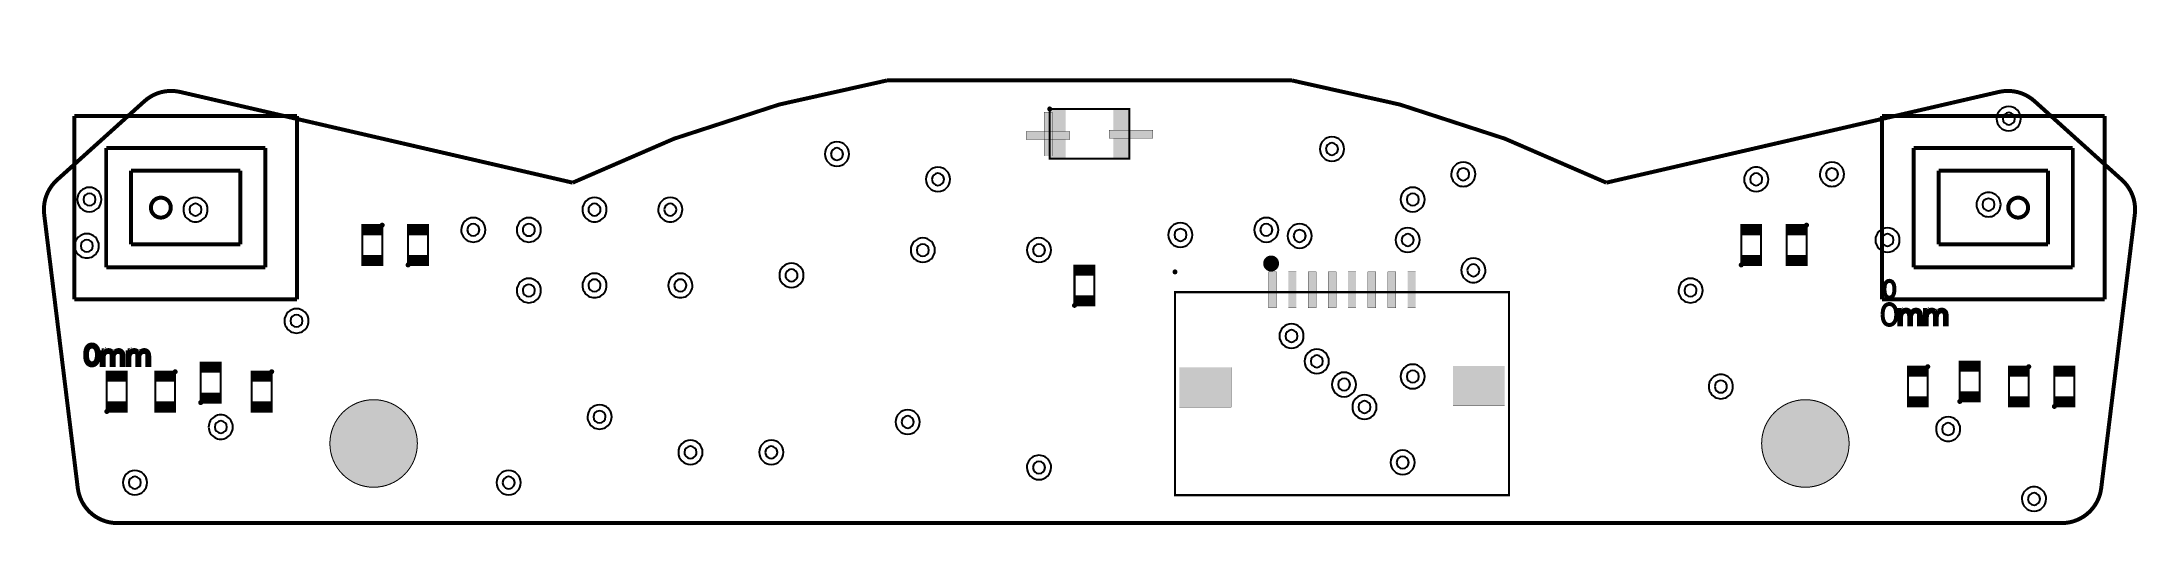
# Model space of a CAD drawing. Header units: millimetres. Extents: x -27.2 to 25.5, y -0.1 to 12.1.
import ezdxf

# ---------------------------------------------------------------- set-up
doc = ezdxf.new("R2010")
doc.units = ezdxf.units.MM
doc.header["$MEASUREMENT"] = 0
for name, color, linetype, true_color in [('Board-Outline-Layer', 7, 'Continuous', 0xff00ff), ('Component-Marking-Layer', 7, 'Continuous', 0x66ffcc), ('Component-Shape-Layer', 7, 'Continuous', 0x00cccc), ('Document-Layer', 7, 'Continuous', 0xffffff), ('Hole-Layer', 7, 'Continuous', 0x222222), ('Multi-Layer', 7, 'Continuous', 0xc0c0c0), ('Pin-Soldering-Layer', 7, 'Continuous', 0xcc9999)]:
    doc.layers.add(name, color=color, linetype=linetype, true_color=true_color)

msp = doc.modelspace()

# ---------------------------------------------------------------- hatches: boundary and pattern name
at = {"layer": 'Component-Marking-Layer'}
for points in [[(-1.9489712979425962, 10.404114808229618, 1), (-1.8290322580645162, 10.404114808229618, 1)], [(-1.9489712979425962, 10.404114808229618, 1), (-1.8290322580645162, 10.404114808229618, 1)], [(-18.733020066040133, 7.485013970027941, 1), (-18.613030226060452, 7.485013970027941, 1)], [(-18.733020066040133, 7.485013970027941, 1), (-18.613030226060452, 7.485013970027941, 1)], [(17.081051562103127, 7.485013970027941, 1), (17.201041402082808, 7.485013970027941, 1)], [(17.081051562103127, 7.485013970027941, 1), (17.201041402082808, 7.485013970027941, 1)], [(-18.08343916687834, 6.485013970027941, 1), (-17.963449326898658, 6.485013970027941, 1)], [(-18.08343916687834, 6.485013970027941, 1), (-17.963449326898658, 6.485013970027941, 1)], [(1.2010160020320035, 6.309550419100838, 1), (1.3210058420116835, 6.309550419100838, 1)], [(1.2010160020320035, 6.309550419100838, 1), (1.3210058420116835, 6.309550419100838, 1)], [(15.438023876047755, 6.485013970027941, 1), (15.558013716027435, 6.485013970027941, 1)], [(15.438023876047755, 6.485013970027941, 1), (15.558013716027435, 6.485013970027941, 1)], [(-1.325908051816104, 5.469138938277878, 1), (-1.205969011938024, 5.469138938277878, 1)], [(-1.325908051816104, 5.469138938277878, 1), (-1.205969011938024, 5.469138938277878, 1)], [(-23.940030480060962, 3.802006604013209, 1), (-23.82004064008128, 3.802006604013209, 1)], [(-23.940030480060962, 3.802006604013209, 1), (-23.82004064008128, 3.802006604013209, 1)], [(-21.51183388366777, 3.802006604013209, 1), (-21.39184404368809, 3.802006604013209, 1)], [(-21.51183388366777, 3.802006604013209, 1), (-21.39184404368809, 3.802006604013209, 1)], [(20.129057658115318, 3.929692659385319, 1), (20.249047498095, 3.929692659385319, 1)], [(20.129057658115318, 3.929692659385319, 1), (20.249047498095, 3.929692659385319, 1)], [(22.66906273812548, 3.929692659385319, 1), (22.78905257810516, 3.929692659385319, 1)], [(22.66906273812548, 3.929692659385319, 1), (22.78905257810516, 3.929692659385319, 1)], [(-25.6580568961138, 2.8020066040132083, 1), (-25.538067056134118, 2.8020066040132083, 1)], [(-25.6580568961138, 2.8020066040132083, 1), (-25.538067056134118, 2.8020066040132083, 1)], [(-23.29702819405639, 3.026466852933706, 1), (-23.17703835407671, 3.026466852933706, 1)], [(-23.29702819405639, 3.026466852933706, 1), (-23.17703835407671, 3.026466852933706, 1)], [(20.933855727711457, 3.0560071120142243, 1), (21.053845567691138, 3.0560071120142243, 1)], [(20.933855727711457, 3.0560071120142243, 1), (21.053845567691138, 3.0560071120142243, 1)], [(23.31203962407925, 2.9296926593853185, 1), (23.43202946405893, 2.9296926593853185, 1)], [(23.31203962407925, 2.9296926593853185, 1), (23.43202946405893, 2.9296926593853185, 1)]]:
    msp.add_hatch(color=256, dxfattribs=at).paths.add_polyline_path(points)
at = {"layer": 'Document-Layer'}
for points in [[(-1.8299974599949203, 9.223088646177294), (-2.02999745999492, 9.223088646177294), (-2.02999745999492, 10.323088646177295), (-1.8299974599949203, 10.323088646177295)], [(-1.8299974599949203, 9.223088646177294), (-2.02999745999492, 9.223088646177294), (-2.02999745999492, 10.323088646177295), (-1.8299974599949203, 10.323088646177295)], [(-1.3833629667259335, 9.838608077216156), (-1.3833629667259335, 9.638608077216157), (-2.483362966725934, 9.638608077216157), (-2.483362966725934, 9.838608077216156)], [(-1.3833629667259335, 9.838608077216156), (-1.3833629667259335, 9.638608077216157), (-2.483362966725934, 9.638608077216157), (-2.483362966725934, 9.838608077216156)], [(-0.39464058928117857, 9.66972313944628), (-0.39464058928117857, 9.86972313944628), (0.7053594107188216, 9.86972313944628), (0.7053594107188216, 9.66972313944628)], [(-0.39464058928117857, 9.66972313944628), (-0.39464058928117857, 9.86972313944628), (0.7053594107188216, 9.86972313944628), (0.7053594107188216, 9.66972313944628)]]:
    msp.add_hatch(color=256, dxfattribs=at).paths.add_polyline_path(points)
at = {"layer": 'Multi-Layer'}
for points in [[(-19.98903987807976, 2.00000508001016, 1), (-17.7890347980696, 2.00000508001016, 1)], [(16.011031242062487, 2.00000508001016, 1), (18.211036322072644, 2.00000508001016, 1)]]:
    msp.add_hatch(color=256, dxfattribs=at).paths.add_polyline_path(points)
at = {"layer": 'Pin-Soldering-Layer'}
for points in [[(-1.8890017780035562, 9.154025908051818), (-1.8890017780035562, 10.404013208026416), (-1.489001778003556, 10.404013208026416), (-1.489001778003556, 9.154025908051818)], [(-1.8890017780035562, 9.154025908051818), (-1.8890017780035562, 10.404013208026416), (-1.489001778003556, 10.404013208026416), (-1.489001778003556, 9.154025908051818)], [(-0.28900177800355603, 9.154025908051818), (-0.28900177800355603, 10.404013208026416), (0.11099822199644396, 10.404013208026416), (0.11099822199644396, 9.154025908051818)], [(-0.28900177800355603, 9.154025908051818), (-0.28900177800355603, 10.404013208026416), (0.11099822199644396, 10.404013208026416), (0.11099822199644396, 9.154025908051818)], [(-18.673025146050293, 7.485013970027941), (-18.673025146050293, 7.235026670053341), (-19.173050546101095, 7.235026670053341), (-19.173050546101095, 7.485013970027941)], [(-18.673025146050293, 7.485013970027941), (-18.673025146050293, 7.235026670053341), (-19.173050546101095, 7.235026670053341), (-19.173050546101095, 7.485013970027941)], [(-18.0234442468885, 7.485013970027941), (-17.523418846837696, 7.485013970027941), (-17.523418846837696, 7.235026670053341), (-18.0234442468885, 7.235026670053341)], [(-18.0234442468885, 7.485013970027941), (-17.523418846837696, 7.485013970027941), (-17.523418846837696, 7.235026670053341), (-18.0234442468885, 7.235026670053341)], [(15.498018796037595, 7.485013970027941), (15.998044196088394, 7.485013970027941), (15.998044196088394, 7.235026670053341), (15.498018796037595, 7.235026670053341)], [(15.498018796037595, 7.485013970027941), (15.998044196088394, 7.485013970027941), (15.998044196088394, 7.235026670053341), (15.498018796037595, 7.235026670053341)], [(17.141046482092968, 7.485013970027941), (17.141046482092968, 7.235026670053341), (16.641021082042165, 7.235026670053341), (16.641021082042165, 7.485013970027941)], [(17.141046482092968, 7.485013970027941), (17.141046482092968, 7.235026670053341), (16.641021082042165, 7.235026670053341), (16.641021082042165, 7.485013970027941)], [(-18.673025146050293, 6.485013970027941), (-19.173050546101095, 6.485013970027941), (-19.173050546101095, 6.735001270002541), (-18.673025146050293, 6.735001270002541)], [(-18.673025146050293, 6.485013970027941), (-19.173050546101095, 6.485013970027941), (-19.173050546101095, 6.735001270002541), (-18.673025146050293, 6.735001270002541)], [(-18.0234442468885, 6.485013970027941), (-18.0234442468885, 6.735001270002541), (-17.523418846837696, 6.735001270002541), (-17.523418846837696, 6.485013970027941)], [(-18.0234442468885, 6.485013970027941), (-18.0234442468885, 6.735001270002541), (-17.523418846837696, 6.735001270002541), (-17.523418846837696, 6.485013970027941)], [(-1.2659893319786641, 6.220472440944882), (-1.2659893319786641, 6.470459740919482), (-0.7659639319278639, 6.470459740919482), (-0.7659639319278639, 6.220472440944882)], [(-1.2659893319786641, 6.220472440944882), (-1.2659893319786641, 6.470459740919482), (-0.7659639319278639, 6.470459740919482), (-0.7659639319278639, 6.220472440944882)], [(15.498018796037595, 6.485013970027941), (15.498018796037595, 6.735001270002541), (15.998044196088394, 6.735001270002541), (15.998044196088394, 6.485013970027941)], [(15.498018796037595, 6.485013970027941), (15.498018796037595, 6.735001270002541), (15.998044196088394, 6.735001270002541), (15.998044196088394, 6.485013970027941)], [(17.141046482092968, 6.485013970027941), (16.641021082042165, 6.485013970027941), (16.641021082042165, 6.735001270002541), (17.141046482092968, 6.735001270002541)], [(17.141046482092968, 6.485013970027941), (16.641021082042165, 6.485013970027941), (16.641021082042165, 6.735001270002541), (17.141046482092968, 6.735001270002541)], [(3.6110490220980447, 6.309550419100838), (3.8110490220980444, 6.309550419100838), (3.8110490220980444, 5.409525019050038), (3.6110490220980447, 5.409525019050038)], [(3.6110490220980447, 6.309550419100838), (3.8110490220980444, 6.309550419100838), (3.8110490220980444, 5.409525019050038), (3.6110490220980447, 5.409525019050038)], [(4.110922021844044, 6.309550419100838), (4.310922021844044, 6.309550419100838), (4.310922021844044, 5.409525019050038), (4.110922021844044, 5.409525019050038)], [(4.110922021844044, 6.309550419100838), (4.310922021844044, 6.309550419100838), (4.310922021844044, 5.409525019050038), (4.110922021844044, 5.409525019050038)], [(4.611049022098045, 6.309550419100838), (4.811049022098045, 6.309550419100838), (4.811049022098045, 5.409525019050038), (4.611049022098045, 5.409525019050038)], [(4.611049022098045, 6.309550419100838), (4.811049022098045, 6.309550419100838), (4.811049022098045, 5.409525019050038), (4.611049022098045, 5.409525019050038)], [(5.110922021844044, 6.309550419100838), (5.310922021844044, 6.309550419100838), (5.310922021844044, 5.409525019050038), (5.110922021844044, 5.409525019050038)], [(5.110922021844044, 6.309550419100838), (5.310922021844044, 6.309550419100838), (5.310922021844044, 5.409525019050038), (5.110922021844044, 5.409525019050038)], [(5.611049022098045, 6.309550419100838), (5.811049022098045, 6.309550419100838), (5.811049022098045, 5.409525019050038), (5.611049022098045, 5.409525019050038)], [(5.611049022098045, 6.309550419100838), (5.811049022098045, 6.309550419100838), (5.811049022098045, 5.409525019050038), (5.611049022098045, 5.409525019050038)], [(6.110922021844045, 6.309550419100838), (6.3109220218440445, 6.309550419100838), (6.3109220218440445, 5.409525019050038), (6.110922021844045, 5.409525019050038)], [(6.110922021844045, 6.309550419100838), (6.3109220218440445, 6.309550419100838), (6.3109220218440445, 5.409525019050038), (6.110922021844045, 5.409525019050038)], [(6.611049022098045, 6.309550419100838), (6.811049022098046, 6.309550419100838), (6.811049022098046, 5.409525019050038), (6.611049022098045, 5.409525019050038)], [(6.611049022098045, 6.309550419100838), (6.811049022098046, 6.309550419100838), (6.811049022098046, 5.409525019050038), (6.611049022098045, 5.409525019050038)], [(7.110922021844044, 6.309550419100838), (7.3109220218440445, 6.309550419100838), (7.3109220218440445, 5.409525019050038), (7.110922021844044, 5.409525019050038)], [(7.110922021844044, 6.309550419100838), (7.3109220218440445, 6.309550419100838), (7.3109220218440445, 5.409525019050038), (7.110922021844044, 5.409525019050038)], [(-0.7659639319278639, 5.720091440182881), (-0.7659639319278639, 5.4701041402082815), (-1.265989331978664, 5.4701041402082815), (-1.265989331978664, 5.720091440182881)], [(-0.7659639319278639, 5.720091440182881), (-0.7659639319278639, 5.4701041402082815), (-1.265989331978664, 5.4701041402082815), (-1.265989331978664, 5.720091440182881)], [(-25.598061976123958, 3.802006604013209), (-25.098036576073156, 3.802006604013209), (-25.098036576073156, 3.5520193040386085), (-25.598061976123958, 3.5520193040386085)], [(-25.598061976123958, 3.802006604013209), (-25.098036576073156, 3.802006604013209), (-25.098036576073156, 3.5520193040386085), (-25.598061976123958, 3.5520193040386085)], [(-23.88003556007112, 3.802006604013209), (-23.88003556007112, 3.5520193040386085), (-24.380060960121924, 3.5520193040386085), (-24.380060960121924, 3.802006604013209)], [(-23.88003556007112, 3.802006604013209), (-23.88003556007112, 3.5520193040386085), (-24.380060960121924, 3.5520193040386085), (-24.380060960121924, 3.802006604013209)], [(-23.23703327406655, 3.777927355854712), (-23.23703327406655, 4.027914655829312), (-22.737007874015752, 4.027914655829312), (-22.737007874015752, 3.777927355854712)], [(-23.23703327406655, 3.777927355854712), (-23.23703327406655, 4.027914655829312), (-22.737007874015752, 4.027914655829312), (-22.737007874015752, 3.777927355854712)], [(-21.45183896367793, 3.802006604013209), (-21.45183896367793, 3.5520193040386085), (-21.95186436372873, 3.5520193040386085), (-21.95186436372873, 3.802006604013209)], [(-21.45183896367793, 3.802006604013209), (-21.45183896367793, 3.5520193040386085), (-21.95186436372873, 3.5520193040386085), (-21.95186436372873, 3.802006604013209)], [(1.3709169418338842, 2.9114808229616465), (1.3709169418338842, 3.9114808229616465), (2.670942341884684, 3.9114808229616465), (2.670942341884684, 2.9114808229616465)], [(1.3709169418338842, 2.9114808229616465), (1.3709169418338842, 3.9114808229616465), (2.670942341884684, 3.9114808229616465), (2.670942341884684, 2.9114808229616465)], [(8.251028702057406, 2.9465328930657866), (8.251028702057406, 3.9465328930657866), (9.551054102108205, 3.9465328930657866), (9.551054102108205, 2.9465328930657866)], [(8.251028702057406, 2.9465328930657866), (8.251028702057406, 3.9465328930657866), (9.551054102108205, 3.9465328930657866), (9.551054102108205, 2.9465328930657866)], [(20.18905257810516, 3.929692659385319), (20.18905257810516, 3.6797053594107187), (19.689027178054356, 3.6797053594107187), (19.689027178054356, 3.929692659385319)], [(20.18905257810516, 3.929692659385319), (20.18905257810516, 3.6797053594107187), (19.689027178054356, 3.6797053594107187), (19.689027178054356, 3.929692659385319)], [(20.993850647701297, 3.8074676149352302), (20.993850647701297, 4.0574549149098305), (21.493876047752096, 4.0574549149098305), (21.493876047752096, 3.8074676149352302)], [(20.993850647701297, 3.8074676149352302), (20.993850647701297, 4.0574549149098305), (21.493876047752096, 4.0574549149098305), (21.493876047752096, 3.8074676149352302)], [(22.72905765811532, 3.929692659385319), (22.72905765811532, 3.6797053594107187), (22.229032258064517, 3.6797053594107187), (22.229032258064517, 3.929692659385319)], [(22.72905765811532, 3.929692659385319), (22.72905765811532, 3.6797053594107187), (22.229032258064517, 3.6797053594107187), (22.229032258064517, 3.929692659385319)], [(23.37203454406909, 3.929692659385319), (23.872059944119894, 3.929692659385319), (23.872059944119894, 3.6797053594107187), (23.37203454406909, 3.6797053594107187)], [(23.37203454406909, 3.929692659385319), (23.872059944119894, 3.929692659385319), (23.872059944119894, 3.6797053594107187), (23.37203454406909, 3.6797053594107187)], [(-22.737007874015752, 3.2775463550927104), (-22.737007874015752, 3.0275590551181106), (-23.23703327406655, 3.0275590551181106), (-23.23703327406655, 3.2775463550927104)], [(-22.737007874015752, 3.2775463550927104), (-22.737007874015752, 3.0275590551181106), (-23.23703327406655, 3.0275590551181106), (-23.23703327406655, 3.2775463550927104)], [(20.18905257810516, 2.9296926593853185), (19.689027178054356, 2.9296926593853185), (19.689027178054356, 3.179679959359919), (20.18905257810516, 3.179679959359919)], [(20.18905257810516, 2.9296926593853185), (19.689027178054356, 2.9296926593853185), (19.689027178054356, 3.179679959359919), (20.18905257810516, 3.179679959359919)], [(21.493876047752096, 3.3070866141732287), (21.493876047752096, 3.057099314198629), (20.993850647701297, 3.057099314198629), (20.993850647701297, 3.3070866141732287)], [(21.493876047752096, 3.3070866141732287), (21.493876047752096, 3.057099314198629), (20.993850647701297, 3.057099314198629), (20.993850647701297, 3.3070866141732287)], [(22.72905765811532, 2.9296926593853185), (22.229032258064517, 2.9296926593853185), (22.229032258064517, 3.179679959359919), (22.72905765811532, 3.179679959359919)], [(22.72905765811532, 2.9296926593853185), (22.229032258064517, 2.9296926593853185), (22.229032258064517, 3.179679959359919), (22.72905765811532, 3.179679959359919)], [(23.37203454406909, 2.9296926593853185), (23.37203454406909, 3.179679959359919), (23.872059944119894, 3.179679959359919), (23.872059944119894, 2.9296926593853185)], [(23.37203454406909, 2.9296926593853185), (23.37203454406909, 3.179679959359919), (23.872059944119894, 3.179679959359919), (23.872059944119894, 2.9296926593853185)], [(-25.598061976123958, 2.8020066040132083), (-25.598061976123958, 3.0519939039878086), (-25.098036576073156, 3.0519939039878086), (-25.098036576073156, 2.8020066040132083)], [(-25.598061976123958, 2.8020066040132083), (-25.598061976123958, 3.0519939039878086), (-25.098036576073156, 3.0519939039878086), (-25.098036576073156, 2.8020066040132083)], [(-23.88003556007112, 2.8020066040132083), (-24.380060960121924, 2.8020066040132083), (-24.380060960121924, 3.0519939039878086), (-23.88003556007112, 3.0519939039878086)], [(-23.88003556007112, 2.8020066040132083), (-24.380060960121924, 2.8020066040132083), (-24.380060960121924, 3.0519939039878086), (-23.88003556007112, 3.0519939039878086)], [(-21.45183896367793, 2.8020066040132083), (-21.95186436372873, 2.8020066040132083), (-21.95186436372873, 3.0519939039878086), (-21.45183896367793, 3.0519939039878086)], [(-21.45183896367793, 2.8020066040132083), (-21.95186436372873, 2.8020066040132083), (-21.95186436372873, 3.0519939039878086), (-21.45183896367793, 3.0519939039878086)]]:
    msp.add_hatch(color=256, dxfattribs=at).paths.add_polyline_path(points)

# ---------------------------------------------------------------- linework, layer by layer
at = {"layer": 'Board-Outline-Layer', "const_width": 0.1}
for points in [[(-13.884036068072144, 8.552550165100328, -0.071), (-5.981427482854978, 11.12002286004572)], [(4.203423926847851, 11.120022860045724, -0.071), (12.106032512065026, 8.552550165100332)], [(-24.650248920497848, 10.600485140970283, -0.245), (-23.75616459232919, 10.831709423418847)], [(21.978161036322074, 10.831709423418847, -0.245), (22.872245364490734, 10.600485140970283)], [(-27.17253492506985, 7.755595631191263, -0.245), (-26.84911861823724, 8.620612141224285)], [(25.071115062230128, 8.620612141224285, -0.245), (25.39453136906274, 7.755595631191263)], [(-25.335539751079505, 0, -0.379), (-26.328087376174757, 0.8781330962661928)], [(24.550083820167643, 0.878133096266193, -0.379), (23.557536195072394, 0)]]:
    msp.add_lwpolyline(points, format="xyb", dxfattribs=at)
at = {"layer": 'Board-Outline-Layer'}
for points, const_width in [([(-5.981427482854967, 11.120022860045722), (4.203423926847854, 11.120022860045722)], 0.09906019812039625), ([(-26.84911861823724, 8.620612141224285), (-24.650248920497848, 10.600485140970283)], 0.1), ([(-23.75616459232919, 10.831709423418847), (-13.884036068072138, 8.552550165100332)], 0.1), ([(12.106032512065026, 8.552550165100332), (21.978161036322074, 10.831709423418847)], 0.1), ([(22.872245364490734, 10.600485140970283), (25.071115062230128, 8.620612141224285)], 0.1), ([(-26.328087376174757, 0.8781330962661926), (-27.17253492506985, 7.755595631191263)], 0.1), ([(25.39453136906274, 7.755595631191263), (24.550083820167643, 0.8781330962661926)], 0.1), ([(23.557536195072394, 0), (-25.335539751079505, 0)], 0.1)]:
    msp.add_lwpolyline(points, dxfattribs=dict(at, const_width=const_width))
at = {"layer": 'Component-Marking-Layer', "const_width": 0.005080010160020321}
for points in [[(-1.9489712979425962, 10.404114808229618, 1), (-1.8290322580645162, 10.404114808229618, 1)], [(-1.9489712979425962, 10.404114808229618, 1), (-1.8290322580645162, 10.404114808229618, 1)], [(1.2010160020320035, 6.309550419100838, 1), (1.3210058420116835, 6.309550419100838, 1)], [(1.2010160020320035, 6.309550419100838, 1), (1.3210058420116835, 6.309550419100838, 1)], [(-1.325908051816104, 5.469138938277878, 1), (-1.205969011938024, 5.469138938277878, 1)], [(-1.325908051816104, 5.469138938277878, 1), (-1.205969011938024, 5.469138938277878, 1)]]:
    msp.add_lwpolyline(points, format="xyb", close=True, dxfattribs=at)
for points in [[(-18.733020066040133, 7.4850139700383265, 1), (-18.613030226060456, 7.485013970018658), (-18.613030226060456, 7.4850139700175555, 1), (-18.733020066040133, 7.485013970037223)], [(-18.733020066040133, 7.4850139700383265, 1), (-18.613030226060456, 7.485013970018658), (-18.613030226060456, 7.4850139700175555, 1), (-18.733020066040133, 7.485013970037223)], [(17.081051562103127, 7.4850139700383265, 1), (17.201041402082808, 7.485013970018658), (17.201041402082808, 7.4850139700175555, 1), (17.081051562103127, 7.485013970037223)], [(17.081051562103127, 7.4850139700383265, 1), (17.201041402082808, 7.485013970018658), (17.201041402082808, 7.4850139700175555, 1), (17.081051562103127, 7.485013970037223)], [(-18.08343916687834, 6.4850139700383265, 1), (-17.963449326898658, 6.485013970018659), (-17.963449326898658, 6.4850139700175555, 1), (-18.08343916687834, 6.485013970037224)], [(-18.08343916687834, 6.4850139700383265, 1), (-17.963449326898658, 6.485013970018659), (-17.963449326898658, 6.4850139700175555, 1), (-18.08343916687834, 6.485013970037224)], [(15.438023876047756, 6.4850139700383265, 1), (15.558013716027434, 6.485013970018659), (15.558013716027434, 6.4850139700175555, 1), (15.438023876047756, 6.485013970037224)], [(15.438023876047756, 6.4850139700383265, 1), (15.558013716027434, 6.485013970018659), (15.558013716027434, 6.4850139700175555, 1), (15.438023876047756, 6.485013970037224)], [(-23.940030480060962, 3.8020066040235947, 1), (-23.820040640081285, 3.8020066040039264), (-23.820040640081285, 3.8020066040028224, 1), (-23.940030480060962, 3.802006604022491)], [(-23.940030480060962, 3.8020066040235947, 1), (-23.820040640081285, 3.8020066040039264), (-23.820040640081285, 3.8020066040028224, 1), (-23.940030480060962, 3.802006604022491)], [(-21.51183388366777, 3.8020066040235947, 1), (-21.39184404368809, 3.8020066040039264), (-21.39184404368809, 3.8020066040028224, 1), (-21.51183388366777, 3.802006604022491)], [(-21.51183388366777, 3.8020066040235947, 1), (-21.39184404368809, 3.8020066040039264), (-21.39184404368809, 3.8020066040028224, 1), (-21.51183388366777, 3.802006604022491)], [(20.12905765811532, 3.9296926593957053, 1), (20.249047498095, 3.9296926593760366), (20.249047498095, 3.929692659374933, 1), (20.12905765811532, 3.9296926593946018)], [(20.12905765811532, 3.9296926593957053, 1), (20.249047498095, 3.9296926593760366), (20.249047498095, 3.929692659374933, 1), (20.12905765811532, 3.9296926593946018)], [(22.669062738125483, 3.9296926593957053, 1), (22.78905257810516, 3.9296926593760366), (22.78905257810516, 3.929692659374933, 1), (22.669062738125483, 3.9296926593946018)], [(22.669062738125483, 3.9296926593957053, 1), (22.78905257810516, 3.9296926593760366), (22.78905257810516, 3.929692659374933, 1), (22.669062738125483, 3.9296926593946018)], [(-25.658056896113795, 2.8020066040235942, 1), (-25.538067056134118, 2.802006604003926), (-25.538067056134118, 2.802006604002822, 1), (-25.658056896113795, 2.8020066040224907)], [(-25.658056896113795, 2.8020066040235942, 1), (-25.538067056134118, 2.802006604003926), (-25.538067056134118, 2.802006604002822, 1), (-25.658056896113795, 2.8020066040224907)], [(-23.29702819405639, 3.026466852944092, 1), (-23.17703835407671, 3.0264668529244236), (-23.17703835407671, 3.0264668529233196, 1), (-23.29702819405639, 3.0264668529429883)], [(-23.29702819405639, 3.026466852944092, 1), (-23.17703835407671, 3.0264668529244236), (-23.17703835407671, 3.0264668529233196, 1), (-23.29702819405639, 3.0264668529429883)], [(20.933855727711457, 3.05600711202461, 1), (21.053845567691138, 3.056007112004942), (21.053845567691138, 3.0560071120038383, 1), (20.933855727711457, 3.0560071120235066)], [(20.933855727711457, 3.05600711202461, 1), (21.053845567691138, 3.056007112004942), (21.053845567691138, 3.0560071120038383, 1), (20.933855727711457, 3.0560071120235066)], [(23.31203962407925, 2.929692659395705, 1), (23.432029464058928, 2.929692659376036), (23.432029464058928, 2.9296926593749326, 1), (23.31203962407925, 2.9296926593946013)], [(23.31203962407925, 2.929692659395705, 1), (23.432029464058928, 2.929692659376036), (23.432029464058928, 2.9296926593749326, 1), (23.31203962407925, 2.9296926593946013)]]:
    msp.add_lwpolyline(points, format="xyb", dxfattribs=at)
at = {"layer": 'Component-Shape-Layer', "const_width": 0.05080010160020321}
for points in [[(0.11099822199644396, 9.154000508001017), (-1.8890017780035562, 9.154000508001017), (-1.8890017780035562, 10.404013208026416), (0.11099822199644396, 10.404013208026416)], [(0.11099822199644396, 9.154000508001017), (-1.8890017780035562, 9.154000508001017), (-1.8890017780035562, 10.404013208026416), (0.11099822199644396, 10.404013208026416)], [(-18.673025146050293, 7.485013970027941), (-18.673025146050293, 6.485013970027941), (-19.173050546101095, 6.485013970027941), (-19.173050546101095, 7.485013970027941)], [(-18.673025146050293, 7.485013970027941), (-18.673025146050293, 6.485013970027941), (-19.173050546101095, 6.485013970027941), (-19.173050546101095, 7.485013970027941)], [(-18.0234442468885, 6.485013970027941), (-18.0234442468885, 7.485013970027941), (-17.523418846837696, 7.485013970027941), (-17.523418846837696, 6.485013970027941)], [(-18.0234442468885, 6.485013970027941), (-18.0234442468885, 7.485013970027941), (-17.523418846837696, 7.485013970027941), (-17.523418846837696, 6.485013970027941)], [(15.498018796037595, 6.485013970027941), (15.498018796037595, 7.485013970027941), (15.998044196088394, 7.485013970027941), (15.998044196088394, 6.485013970027941)], [(15.498018796037595, 6.485013970027941), (15.498018796037595, 7.485013970027941), (15.998044196088394, 7.485013970027941), (15.998044196088394, 6.485013970027941)], [(17.141046482092968, 7.485013970027941), (17.141046482092968, 6.485013970027941), (16.641021082042165, 6.485013970027941), (16.641021082042165, 7.485013970027941)], [(17.141046482092968, 7.485013970027941), (17.141046482092968, 6.485013970027941), (16.641021082042165, 6.485013970027941), (16.641021082042165, 7.485013970027941)], [(-1.265989331978664, 5.469011938023877), (-1.2659893319786641, 6.469011938023876), (-0.7659893319786641, 6.469011938023876), (-0.765989331978664, 5.469011938023877)], [(-1.265989331978664, 5.469011938023877), (-1.2659893319786641, 6.469011938023876), (-0.7659893319786641, 6.469011938023876), (-0.765989331978664, 5.469011938023877)], [(1.2610109220218435, 0.7011938023876049), (1.2610109220218435, 5.801193802387606), (9.661036322072645, 5.801193802387606), (9.661036322072645, 0.7011938023876049)], [(1.2610109220218435, 0.7011938023876049), (1.2610109220218435, 5.801193802387606), (9.661036322072645, 5.801193802387606), (9.661036322072645, 0.7011938023876049)], [(-25.598061976123958, 2.8020066040132083), (-25.598061976123958, 3.802006604013209), (-25.098036576073156, 3.802006604013209), (-25.098036576073156, 2.8020066040132083)], [(-25.598061976123958, 2.8020066040132083), (-25.598061976123958, 3.802006604013209), (-25.098036576073156, 3.802006604013209), (-25.098036576073156, 2.8020066040132083)], [(-23.88003556007112, 3.802006604013209), (-23.88003556007112, 2.8020066040132083), (-24.380060960121924, 2.8020066040132083), (-24.380060960121924, 3.802006604013209)], [(-23.88003556007112, 3.802006604013209), (-23.88003556007112, 2.8020066040132083), (-24.380060960121924, 2.8020066040132083), (-24.380060960121924, 3.802006604013209)], [(-23.23703327406655, 3.026466852933706), (-23.23703327406655, 4.026466852933706), (-22.73703327406655, 4.026466852933706), (-22.73703327406655, 3.026466852933706)], [(-23.23703327406655, 3.026466852933706), (-23.23703327406655, 4.026466852933706), (-22.73703327406655, 4.026466852933706), (-22.73703327406655, 3.026466852933706)], [(-21.45183896367793, 3.802006604013209), (-21.45183896367793, 2.8020066040132083), (-21.95186436372873, 2.8020066040132083), (-21.95186436372873, 3.802006604013209)], [(-21.45183896367793, 3.802006604013209), (-21.45183896367793, 2.8020066040132083), (-21.95186436372873, 2.8020066040132083), (-21.95186436372873, 3.802006604013209)], [(20.18905257810516, 3.929692659385319), (20.18905257810516, 2.9296926593853185), (19.689027178054356, 2.9296926593853185), (19.689027178054356, 3.929692659385319)], [(20.18905257810516, 3.929692659385319), (20.18905257810516, 2.9296926593853185), (19.689027178054356, 2.9296926593853185), (19.689027178054356, 3.929692659385319)], [(20.993850647701297, 3.0560071120142243), (20.993850647701297, 4.056007112014225), (21.493850647701297, 4.056007112014225), (21.493850647701297, 3.0560071120142243)], [(20.993850647701297, 3.0560071120142243), (20.993850647701297, 4.056007112014225), (21.493850647701297, 4.056007112014225), (21.493850647701297, 3.0560071120142243)], [(22.72905765811532, 3.929692659385319), (22.72905765811532, 2.9296926593853185), (22.229032258064517, 2.9296926593853185), (22.229032258064517, 3.929692659385319)], [(22.72905765811532, 3.929692659385319), (22.72905765811532, 2.9296926593853185), (22.229032258064517, 2.9296926593853185), (22.229032258064517, 3.929692659385319)], [(23.37203454406909, 2.9296926593853185), (23.37203454406909, 3.929692659385319), (23.872059944119894, 3.929692659385319), (23.872059944119894, 2.9296926593853185)], [(23.37203454406909, 2.9296926593853185), (23.37203454406909, 3.929692659385319), (23.872059944119894, 3.929692659385319), (23.872059944119894, 2.9296926593853185)]]:
    msp.add_lwpolyline(points, close=True, dxfattribs=at)
at = {"layer": 'Document-Layer', "const_width": 0.1}
for points in [[(-26.4140538481077, 10.225021590043182), (-26.4140538481077, 5.6250114300228615)], [(-26.4140538481077, 10.225021590043182), (-20.8140411480823, 10.225021590043182)], [(-20.8140411480823, 10.225021590043182), (-20.8140411480823, 5.6250114300228615)], [(19.036037592075186, 10.225021590043182), (19.036037592075186, 5.6250114300228615)], [(19.036037592075186, 10.225021590043182), (24.636047752095507, 10.225021590043182)], [(24.636047752095507, 10.225021590043182), (24.636047752095507, 5.6250114300228615)], [(-25.61405130810262, 9.4250190500381), (-25.61405130810262, 6.4250139700279405)], [(-25.61405130810262, 9.4250190500381), (-21.614043688087378, 9.4250190500381)], [(-21.614043688087378, 9.4250190500381), (-21.614043688087378, 6.4250139700279405)], [(19.836040132080264, 9.4250190500381), (19.836040132080264, 6.4250139700279405)], [(19.836040132080264, 9.4250190500381), (23.83604775209551, 9.4250190500381)], [(23.83604775209551, 9.4250190500381), (23.83604775209551, 6.4250139700279405)], [(-24.98905003810008, 8.85001778003556), (-22.23904495808992, 8.85001778003556)], [(-24.98905003810008, 7.000012700025402), (-24.98905003810008, 8.85001778003556)], [(-24.98905003810008, 8.85001778003556), (-24.98905003810008, 7.00001524003048)], [(-22.23904495808992, 8.85001778003556), (-24.98905003810008, 8.85001778003556)], [(-22.23904495808992, 8.85001778003556), (-22.23904495808992, 7.000012700025402)], [(-22.23904495808992, 7.00001524003048), (-22.23904495808992, 8.85001778003556)], [(20.461041402082806, 8.85001778003556), (23.211046482092968, 8.85001778003556)], [(20.461041402082806, 7.000012700025402), (20.461041402082806, 8.85001778003556)], [(20.461041402082806, 8.85001778003556), (20.461041402082806, 7.00001524003048)], [(23.211046482092968, 8.85001778003556), (20.461041402082806, 8.85001778003556)], [(23.211046482092968, 8.85001778003556), (23.211046482092968, 7.000012700025402)], [(23.211046482092968, 7.00001524003048), (23.211046482092968, 8.85001778003556)], [(-24.98905003810008, 7.00001524003048), (-22.23904495808992, 7.00001524003048)], [(-22.23904495808992, 7.000012700025402), (-24.98905003810008, 7.000012700025402)], [(20.461041402082806, 7.00001524003048), (23.211046482092968, 7.00001524003048)], [(23.211046482092968, 7.000012700025402), (20.461041402082806, 7.000012700025402)], [(-25.61405130810262, 6.4250139700279405), (-21.614043688087378, 6.4250139700279405)], [(19.836040132080264, 6.4250139700279405), (23.83604775209551, 6.4250139700279405)], [(19.100127000254002, 5.8750114300228615), (19.10114300228601, 5.836149352298706), (19.103947167894336, 5.80229616459233), (19.108755397510794, 5.773449326898655), (19.11957073914148, 5.739395478790958), (19.13439420878842, 5.712451104902211), (19.160637541275083, 5.6854102108204225), (19.19148590297181, 5.668981457962917), (19.223939547879098, 5.663474726949454), (19.25648971297943, 5.668882397764796), (19.28684023368047, 5.68490728981458), (19.312580645161294, 5.711750063500127), (19.327203454406913, 5.738895097790197), (19.339522479044962, 5.776756413512828), (19.345433070866143, 5.806804673609348), (19.34893827787656, 5.839555499110999), (19.350139700279403, 5.8750114300228615), (19.34913893827788, 5.910269240538481), (19.345933451866905, 5.9421209042418095), (19.340726441452887, 5.970665481330963), (19.3289077978156, 6.007325374650749), (19.313281686563375, 6.0366725933451875), (19.286738633477267, 6.06471678943358), (19.256189992379987, 6.081143002286005), (19.223939547879098, 6.086550673101347), (19.191285242570487, 6.081143002286005), (19.160637541275083, 6.06471678943358), (19.13459486918974, 6.037772415544832), (19.119672339344678, 6.010830581661164), (19.10885445770892, 5.976776733553468), (19.10404622809246, 5.947929895859792), (19.10114300228601, 5.914074168148336), (19.100139700279403, 5.8750114300228615)], [(19.47192532385065, 5.990398780797563), (19.471935483870972, 5.990398780797563)], [(20.11936753873508, 5.990398780797563), (20.11937261874524, 5.990398780797563)], [(-26.4140538481077, 5.6250114300228615), (-20.8140411480823, 5.6250114300228615)], [(19.036037592075186, 5.6250114300228615), (24.636047752095507, 5.6250114300228615)], [(19.055257810515624, 5.23981203962408), (19.055567691135387, 5.263850647701296), (19.05657099314199, 5.286484632969266), (19.058272796545594, 5.307820675641351), (19.060576581153164, 5.327653035306071), (19.063482346964697, 5.346080772161545), (19.067188214376433, 5.363108966217934), (19.071493522987048, 5.378732537465076), (19.07640335280671, 5.392956565913132), (19.081910083820173, 5.406078232156465), (19.088021336042676, 5.418397256794515), (19.094732029464062, 5.429814579629161), (19.10194310388621, 5.440533401066803), (19.10965455930912, 5.450347980695962), (19.117868935737874, 5.459362458724918), (19.126682753365507, 5.46747523495047), (19.136098552197108, 5.47488696977394), (19.145913131826266, 5.481397002794007), (19.156029972059947, 5.48710693421387), (19.166347472694948, 5.4919151638303285), (19.177063754127513, 5.495821691643384), (19.187980695961397, 5.498925577851157), (19.199199898399797, 5.501130302260605), (19.210617221234443, 5.50243078486157), (19.222435864871734, 5.502832105664212), (19.23435610871222, 5.50243078486157), (19.246073152146305, 5.501130302260605), (19.25739141478283, 5.498925577851157), (19.268509017018037, 5.495821691643384), (19.2793268986538, 5.4919151638303285), (19.289845059690123, 5.48710693421387), (19.300160020320043, 5.481397002794007), (19.310076200152402, 5.47478790957582), (19.31959105918212, 5.46737617475235), (19.328707137414273, 5.458961137922277), (19.33722123444247, 5.44974853949708), (19.345232410464824, 5.43973075946152), (19.352745745491493, 5.428714757429516), (19.35975615951232, 5.416893573787148), (19.36616713233427, 5.4041757683515375), (19.37217678435357, 5.390553721107443), (19.377485394970794, 5.375928371856744), (19.382192024384054, 5.360104140208281), (19.386098552197108, 5.343075946151893), (19.38930403860808, 5.32484632969266), (19.39180848361697, 5.305415290830582), (19.393609347218696, 5.284683769367539), (19.394612649225305, 5.262847345694691), (19.395013970027943, 5.23981203962408), (19.394612649225305, 5.216873253746508), (19.393609347218696, 5.195138430276861), (19.39180848361697, 5.174505969011939), (19.389403098806202, 5.155176530353062), (19.386197612395225, 5.137045974091949), (19.382293624587252, 5.120119380238761), (19.377785115570234, 5.104295148590298), (19.372476504953013, 5.0897713995428), (19.366565913131826, 5.076248412496826), (19.360157480314964, 5.0636296672593355), (19.353246126492255, 5.051811023622048), (19.345732791465583, 5.040792481584963), (19.337721615443233, 5.030675641351284), (19.32910591821184, 5.0214605029210055), (19.31999237998476, 5.013048006096013), (19.310375920751845, 5.005534671069343), (19.30036068072136, 4.998925577851157), (19.290045720091445, 4.993116586233174), (19.279428498857, 4.988308356616714), (19.268610617221235, 4.984302768605538), (19.257493014986032, 4.9811963423926855), (19.246073152146305, 4.978994157988317), (19.23435610871222, 4.977592075184152), (19.222435864871734, 4.977190754381509), (19.210617221234443, 4.977592075184152), (19.199199898399797, 4.978892557785116), (19.187980695961397, 4.981097282194565), (19.17716281432563, 4.984102108204216), (19.16654559309119, 4.9879070358140725), (19.15623063246127, 4.992715265430531), (19.14621539243079, 4.998323596647194), (19.13649987299975, 5.004734569469139), (19.12718313436627, 5.012047244094489), (19.118369316738637, 5.020160020320041), (19.110154940309886, 5.029174498348998), (19.102443484886972, 5.039090678181358), (19.095232410464824, 5.04970535941072), (19.088521717043438, 5.061224282448566), (19.08231140462281, 5.0736449072898155), (19.076703073406147, 5.086865633731269), (19.07169418338837, 5.101188722377445), (19.06728727457455, 5.116913893827788), (19.063683007366016, 5.1340411480822965), (19.060678181356362, 5.152471424942851), (19.058272796545594, 5.1722021844043695), (19.05657099314199, 5.193436626873254), (19.055567691135387, 5.215974091948184), (19.055267970535944, 5.23981203962408)], [(-26.140817881635765, 4.223810007620016), (-26.140520701041403, 4.247848615697231), (-26.139519939039882, 4.270482600965202), (-26.137818135636277, 4.291818643637288), (-26.135514351028707, 4.311651003302007), (-26.132608585217174, 4.3300787401574805), (-26.12890271780544, 4.347106934213869), (-26.124594869189742, 4.362730505461013), (-26.119687579375164, 4.3769545339090685), (-26.11417830835662, 4.3900762001524), (-26.1080695961392, 4.4023952247904505), (-26.10135890271781, 4.4138125476250964), (-26.09414782829566, 4.424531369062739), (-26.086433832867666, 4.434345948691897), (-26.078221996443993, 4.443360426720854), (-26.069408178816357, 4.451473202946406), (-26.059992379984763, 4.458884937769876), (-26.050177800355602, 4.4653949707899425), (-26.040060960121924, 4.471104902209805), (-26.02974345948692, 4.475913131826265), (-26.019027178054355, 4.479819659639319), (-26.008110236220475, 4.482923545847092), (-25.99689103378207, 4.485128270256541), (-25.985473710947424, 4.486428752857505), (-25.973655067310137, 4.4868300736601485), (-25.96173482346965, 4.486428752857505), (-25.950015240030485, 4.485128270256541), (-25.938696977393956, 4.482923545847092), (-25.927579375158754, 4.479819659639319), (-25.91676403352807, 4.475913131826265), (-25.90624587249175, 4.471104902209805), (-25.895928371856748, 4.4653949707899425), (-25.88601473202947, 4.4587858775717555), (-25.87649733299467, 4.4513741427482865), (-25.86738379476759, 4.442959105918212), (-25.8588696977394, 4.433746507493016), (-25.850858521717047, 4.423728727457457), (-25.843345186690378, 4.412712725425451), (-25.83633477266955, 4.400891541783084), (-25.829923799847602, 4.388173736347474), (-25.8239141478283, 4.374551689103378), (-25.81860553721108, 4.35992633985268), (-25.813898907797817, 4.3441021082042175), (-25.809992379984763, 4.327073914147829), (-25.80678689357379, 4.308844297688595), (-25.8042824485649, 4.289413258826518), (-25.802479044958094, 4.268681737363475), (-25.80147828295657, 4.246845313690628), (-25.801076962153928, 4.223810007620016), (-25.80147828295657, 4.200871221742443), (-25.802479044958094, 4.179136398272797), (-25.8042824485649, 4.158503937007875), (-25.806687833375673, 4.139174498348997), (-25.80989077978156, 4.121043942087885), (-25.81379730759462, 4.1041173482346975), (-25.818305816611637, 4.088293116586234), (-25.823614427228858, 4.073769367538735), (-25.829522479044964, 4.060246380492761), (-25.835933451866907, 4.047627635255271), (-25.842844805689616, 4.035808991617984), (-25.850355600711207, 4.024790449580899), (-25.85836931673864, 4.014673609347219), (-25.866982473964953, 4.005458470916942), (-25.876098552197107, 3.9970459740919484), (-25.885712471424945, 3.989532639065279), (-25.89573025146051, 3.9829235458470924), (-25.90604521209043, 3.9771145542291095), (-25.91666243332487, 3.9723063246126498), (-25.927480314960636, 3.9683007366014738), (-25.93859791719584, 3.9651943103886214), (-25.950015240030485, 3.962992125984252), (-25.96173482346965, 3.9615900431800872), (-25.973655067310137, 3.9611887223774453), (-25.985473710947424, 3.9615900431800872), (-25.99689103378207, 3.9628905257810523), (-26.008110236220475, 3.9650952501905006), (-26.01892557785116, 3.9681000762001526), (-26.029542799085604, 3.971905003810008), (-26.0398602997206, 3.976713233426467), (-26.04987553975108, 3.98232156464313), (-26.059591059182125, 3.988732537465075), (-26.0689077978156, 3.9960452120904244), (-26.077721615443235, 4.004157988315977), (-26.085933451866907, 4.013172466344933), (-26.0936474472949, 4.0230886461772934), (-26.100858521717047, 4.033703327406656), (-26.107569215138433, 4.0452222504445015), (-26.113779527559057, 4.057642875285751), (-26.11938785877572, 4.070863601727204), (-26.1243967487935, 4.085186690373381), (-26.12880365760732, 4.100911861823724), (-26.13240792481586, 4.118039116078232), (-26.135412750825502, 4.136469392938786), (-26.137818135636277, 4.156200152400306), (-26.139519939039882, 4.17743459486919), (-26.140520701041403, 4.199972059944121), (-26.140822961645924, 4.223810007620016)], [(-26.095935991871986, 4.224008128016257), (-26.09494792989586, 4.185146050292101), (-26.09214376428753, 4.151292862585726), (-26.087335534671073, 4.12244602489205), (-26.076517653035307, 4.088392176784354), (-26.06169418338837, 4.061447802895606), (-26.03545339090678, 4.034406908813818), (-26.004602489204984, 4.017978155956312), (-25.97215138430277, 4.01247142494285), (-25.939598679197363, 4.017879095758191), (-25.9092506985014, 4.033903987807976), (-25.883510287020577, 4.060746761493523), (-25.86888747777496, 4.087891795783592), (-25.856565913131828, 4.125753111506224), (-25.850657861315725, 4.1558013716027435), (-25.84715265430531, 4.188552197104395), (-25.845948691897387, 4.224008128016257), (-25.846951993903993, 4.259265938531877), (-25.850157480314962, 4.2911176022352056), (-25.855364490728984, 4.319662179324359), (-25.86718313436627, 4.356322072644145), (-25.882809245618496, 4.3856692913385835), (-25.9093522987046, 4.413713487426976), (-25.939900939801884, 4.430139700279401), (-25.97215138430277, 4.435547371094743), (-26.004803149606303, 4.430139700279401), (-26.03545339090678, 4.413713487426976), (-26.061496062992127, 4.386769113538228), (-26.07641859283719, 4.359827279654559), (-26.087236474472952, 4.325773431546864), (-26.09204470408941, 4.296926593853188), (-26.09494792989586, 4.2630708661417325), (-26.09595123190247, 4.224008128016257)], [(-25.724152908305822, 4.3393954787909585), (-25.67928371856744, 4.3393954787909585), (-25.67928371856744, 4.275892811785624), (-25.666863093726192, 4.29231902463805), (-25.654241808483622, 4.306342392684785), (-25.64152146304293, 4.3179603759207525), (-25.628600457200918, 4.32727457454915), (-25.610472440944886, 4.335387350774702), (-25.591841503683007, 4.341196342392686), (-25.572811785623575, 4.344602489204979), (-25.553281686563373, 4.345803911607824), (-25.540058420116843, 4.345102870205741), (-25.52723901447803, 4.343200406400814), (-25.51471932943866, 4.339895859791721), (-25.50259842519685, 4.335288290576582), (-25.491082042164088, 4.329578359156718), (-25.480764541529084, 4.323068326136653), (-25.47145034290069, 4.315656591313183), (-25.463337566675133, 4.3073431546863095), (-25.456024892049786, 4.297726695453392), (-25.44911353822708, 4.286210312420625), (-25.442804165608337, 4.272887985775972), (-25.436995173990354, 4.257564135128271), (-25.43098552197105, 4.268079756159513), (-25.424574549149103, 4.277896875793753), (-25.417764795529592, 4.2871094742189495), (-25.41065278130557, 4.295623571247143), (-25.403139446278896, 4.303538227076455), (-25.395326390652784, 4.310749301498604), (-25.38711455422911, 4.31735839471679), (-25.378501397002797, 4.323268986537974), (-25.360673101346208, 4.333083566167133), (-25.34204216408433, 4.340195580391161), (-25.322910845821692, 4.344401828803658), (-25.302979425958856, 4.345803911607824), (-25.284650749301502, 4.344602489204979), (-25.267421894843793, 4.341097282194564), (-25.25129794259589, 4.335087630175261), (-25.23627381254763, 4.326774193548388), (-25.222750825501652, 4.316357632715266), (-25.21103124206249, 4.304038608077216), (-25.20121666243333, 4.28991617983236), (-25.1933045466091, 4.2737896875793755), (-25.18999745999492, 4.26477520955042), (-25.187193294386592, 4.254658369316739), (-25.184790449580905, 4.243540767081535), (-25.182786385572772, 4.231320802641606), (-25.18128524257049, 4.218100076200153), (-25.180182880365763, 4.203776987553976), (-25.17948183896368, 4.188351536703073), (-25.179281178562363, 4.171925323850648), (-25.179281178562363, 3.9740081280162567), (-25.224152908305822, 3.9740081280162567), (-25.224152908305822, 4.172125984251969), (-25.22425450850902, 4.186149352298705), (-25.22465328930658, 4.199070358140717), (-25.225354330708665, 4.210787401574803), (-25.22625603251207, 4.221404622809246), (-25.227457454914916, 4.230820421640844), (-25.22896113792228, 4.239133858267717), (-25.230662941325885, 4.2463449326898655), (-25.232667005334015, 4.25235458470917), (-25.237675895351796, 4.262771145542292), (-25.24418592837186, 4.27218694437389), (-25.252197104394213, 4.280398780797562), (-25.261714503429012, 4.287612395224791), (-25.27243078486157, 4.293421386842775), (-25.284249428498864, 4.297627635255271), (-25.296969773939548, 4.300132080264161), (-25.310792481584965, 4.300932181864364), (-25.327719075438154, 4.29973075946152), (-25.343845567691137, 4.2959258318516635), (-25.359370078740163, 4.28971551943104), (-25.37409448818898, 4.280901701803404), (-25.387515875031752, 4.270083820167641), (-25.3989331978664, 4.257564135128271), (-25.40844805689612, 4.243340106680215), (-25.416060452120906, 4.22751587503175), (-25.41916687833376, 4.218501397002795), (-25.421869443738892, 4.208084836169673), (-25.424074168148337, 4.196266192532385), (-25.425976631953265, 4.183042926085853), (-25.427378714757435, 4.168420116840235), (-25.428481076962157, 4.15239522479045), (-25.429080518161044, 4.1349657099314205), (-25.429281178562363, 4.116136652273305), (-25.429281178562363, 3.9740081280162567), (-25.474152908305822, 3.9740081280162567), (-25.474152908305822, 4.1598069596139196), (-25.474254508509016, 4.175532131064263), (-25.47465582931166, 4.1900558801117604), (-25.475356870713746, 4.203175006350014), (-25.476256032512065, 4.21499618999238), (-25.477459994919993, 4.2255118110236225), (-25.47886207772416, 4.234627889255779), (-25.480563881127765, 4.242540005080011), (-25.482567945135894, 4.249050038100076), (-25.487475234950473, 4.260266700533401), (-25.49398526797054, 4.270284480568962), (-25.502098044196092, 4.279098298196597), (-25.511714503429012, 4.286710693421387), (-25.52253238506477, 4.292921005842013), (-25.53445008890018, 4.29742697485395), (-25.547272034544072, 4.300030480060961), (-25.561092202184405, 4.300932181864364), (-25.577320294640593, 4.29973075946152), (-25.59304546609094, 4.296024892049785), (-25.608267716535437, 4.28991617983236), (-25.622893065786133, 4.281402082804166), (-25.63631445262891, 4.270784861569724), (-25.647932435864874, 4.258465836931674), (-25.657647955295914, 4.244541529083059), (-25.665461010922026, 4.228816357632716), (-25.668666497332996, 4.220002540005081), (-25.671470662941328, 4.210187960375921), (-25.673873507747018, 4.199169418338838), (-25.675775971551946, 4.187051054102109), (-25.677378714757435, 4.1739293878587755), (-25.678382016764036, 4.1596062992126), (-25.67908305816612, 4.144282448564898), (-25.67928371856744, 4.127754635509272), (-25.67928371856744, 3.9740081280162567), (-25.7241554483109, 3.9740081280162567), (-25.7241554483109, 4.3393954787909585)], [(-25.07671069342139, 4.3393954787909585), (-25.031846583693167, 4.3393954787909585), (-25.031846583693167, 4.275892811785624), (-25.019425958851922, 4.29231902463805), (-25.006804673609352, 4.306342392684785), (-24.99408432816866, 4.3179603759207525), (-24.981163322326648, 4.32727457454915), (-24.963035306070616, 4.335387350774702), (-24.94440436880874, 4.341196342392686), (-24.925374650749305, 4.344602489204979), (-24.905844551689107, 4.345803911607824), (-24.892621285242576, 4.345102870205741), (-24.87980187960376, 4.343200406400814), (-24.867282194564392, 4.339895859791721), (-24.855161290322584, 4.335288290576582), (-24.843644907289814, 4.329578359156718), (-24.833327406654817, 4.323068326136653), (-24.824013208026418, 4.315656591313183), (-24.815900431800866, 4.3073431546863095), (-24.80858775717552, 4.297726695453392), (-24.801676403352808, 4.286210312420625), (-24.795367030734063, 4.272887985775972), (-24.789558039116077, 4.257564135128271), (-24.783548387096776, 4.268079756159513), (-24.777137414274833, 4.277896875793753), (-24.770325120650245, 4.2871094742189495), (-24.7632156464313, 4.295623571247143), (-24.755702311404626, 4.303538227076455), (-24.747889255778514, 4.310749301498604), (-24.73967741935484, 4.31735839471679), (-24.73106426212853, 4.323268986537974), (-24.713235966471935, 4.333083566167133), (-24.69460502921006, 4.340195580391161), (-24.675473710947426, 4.344401828803658), (-24.655542291084586, 4.345803911607824), (-24.637213614427232, 4.344602489204979), (-24.619984759969526, 4.341097282194564), (-24.603860807721617, 4.335087630175261), (-24.58883667767336, 4.326774193548388), (-24.575313690627382, 4.316357632715266), (-24.56359410718822, 4.304038608077216), (-24.553779527559062, 4.28991617983236), (-24.545867411734825, 4.2737896875793755), (-24.542560325120654, 4.26477520955042), (-24.53975615951232, 4.254658369316739), (-24.537353314706632, 4.243540767081535), (-24.535349250698506, 4.231320802641606), (-24.53384810769622, 4.218100076200153), (-24.532745745491493, 4.203776987553976), (-24.53204470408941, 4.188351536703073), (-24.531844043688093, 4.171925323850648), (-24.531844043688093, 3.9740081280162567), (-24.57671577343155, 3.9740081280162567), (-24.57671577343155, 4.172125984251969), (-24.57681737363475, 4.186149352298705), (-24.577216154432314, 4.199070358140717), (-24.577917195834395, 4.210787401574803), (-24.578818897637795, 4.221404622809246), (-24.580020320040642, 4.230820421640844), (-24.581524003048006, 4.239133858267717), (-24.583225806451615, 4.2463449326898655), (-24.58522987045974, 4.25235458470917), (-24.590238760477522, 4.262771145542292), (-24.59674879349759, 4.27218694437389), (-24.60475996951994, 4.280398780797562), (-24.614277368554742, 4.287612395224791), (-24.624993649987303, 4.293421386842775), (-24.636812293624587, 4.297627635255271), (-24.64953263906528, 4.300132080264161), (-24.6633553467107, 4.300932181864364), (-24.680281940563884, 4.29973075946152), (-24.696408432816867, 4.2959258318516635), (-24.71193294386589, 4.28971551943104), (-24.72665735331471, 4.280901701803404), (-24.740078740157482, 4.270083820167641), (-24.75149606299213, 4.257564135128271), (-24.761010922021846, 4.243340106680215), (-24.76862331724664, 4.22751587503175), (-24.771729743459492, 4.218501397002795), (-24.774432308864622, 4.208084836169673), (-24.77663703327407, 4.196266192532385), (-24.778539497079, 4.183042926085853), (-24.779941579883165, 4.168420116840235), (-24.781043942087887, 4.15239522479045), (-24.781643383286767, 4.1349657099314205), (-24.78184404368809, 4.116136652273305), (-24.78184404368809, 3.9740081280162567), (-24.826715773431552, 3.9740081280162567), (-24.826715773431552, 4.1598069596139196), (-24.82681737363475, 4.175532131064263), (-24.82721869443739, 4.1900558801117604), (-24.827919735839473, 4.203175006350014), (-24.8288188976378, 4.21499618999238), (-24.830022860045723, 4.2255118110236225), (-24.83142494284989, 4.234627889255779), (-24.833126746253498, 4.242540005080011), (-24.835130810261624, 4.249050038100076), (-24.840038100076203, 4.260266700533401), (-24.84654813309627, 4.270284480568962), (-24.854660909321822, 4.279098298196597), (-24.86427736855474, 4.286710693421387), (-24.875095250190505, 4.292921005842013), (-24.887012954025913, 4.29742697485395), (-24.899834899669806, 4.300030480060961), (-24.91365506731014, 4.300932181864364), (-24.929883159766323, 4.29973075946152), (-24.945608331216665, 4.296024892049785), (-24.960830581661167, 4.28991617983236), (-24.975455930911863, 4.281402082804166), (-24.98887731775464, 4.270784861569724), (-25.000495300990607, 4.258465836931674), (-25.010210820421648, 4.244541529083059), (-25.018023876047753, 4.228816357632716), (-25.021229362458726, 4.220002540005081), (-25.02403352806706, 4.210187960375921), (-25.026436372872748, 4.199169418338838), (-25.028338836677676, 4.187051054102109), (-25.02994157988316, 4.1739293878587755), (-25.030944881889766, 4.1596062992126), (-25.031645923291848, 4.144282448564898), (-25.031846583693167, 4.127754635509272), (-25.031846583693167, 3.9740081280162567), (-25.07671831343663, 3.9740081280162567), (-25.07671831343663, 4.3393954787909585)]]:
    msp.add_lwpolyline(points, dxfattribs=at)
at = {"layer": 'Document-Layer'}
for points, const_width in [([(-1.8299974599949203, 9.223088646177294), (-2.02999745999492, 9.223088646177294), (-2.02999745999492, 10.323088646177295), (-1.8299974599949203, 10.323088646177295)], 0.005080010160020321), ([(-1.8299974599949203, 9.223088646177294), (-2.02999745999492, 9.223088646177294), (-2.02999745999492, 10.323088646177295), (-1.8299974599949203, 10.323088646177295)], 0.005080010160020321), ([(-1.3833629667259335, 9.838608077216156), (-1.3833629667259335, 9.638608077216157), (-2.483362966725934, 9.638608077216157), (-2.483362966725934, 9.838608077216156)], 0.005080010160020321), ([(-1.3833629667259335, 9.838608077216156), (-1.3833629667259335, 9.638608077216157), (-2.483362966725934, 9.638608077216157), (-2.483362966725934, 9.838608077216156)], 0.005080010160020321), ([(-0.39464058928117857, 9.66972313944628), (-0.39464058928117857, 9.86972313944628), (0.7053594107188216, 9.86972313944628), (0.7053594107188216, 9.66972313944628)], 0.005080010160020321), ([(-0.39464058928117857, 9.66972313944628), (-0.39464058928117857, 9.86972313944628), (0.7053594107188216, 9.86972313944628), (0.7053594107188216, 9.66972313944628)], 0.005080010160020321), ([(19.471935483870972, 5.355397510795023), (19.51680721361443, 5.355397510795023), (19.51680721361443, 5.291894843789688), (19.541849123698253, 5.32234442468885), (19.567487934975873, 5.343276606553214), (19.60424688849378, 5.3571983743967495), (19.642809245618494, 5.361805943611888), (19.66885191770384, 5.3592024384048775), (19.705008890017783, 5.345580391160783), (19.73275336550673, 5.323345186690373), (19.753286766573538, 5.288890017780036), (19.785438150876306, 5.3116256032512075), (19.817589535179074, 5.339271018542038), (19.854048768097538, 5.356197612395226), (19.89311150622301, 5.361805943611888), (19.928666497332998, 5.357099314198629), (19.95981711963424, 5.342776225552452), (19.994874269748543, 5.305918211836425), (20.008895097790198, 5.270660401320803), (20.01480568961138, 5.234102108204216), (20.01660909321819, 5.204353568707138), (20.01680975361951, 4.990010160020321), (19.971935483870972, 4.990010160020321), (19.971935483870972, 5.188128016256034), (19.971435102870206, 5.215072390144781), (19.968630937261878, 5.246822453644908), (19.958415036830075, 5.278773177546356), (19.923660147320295, 5.309423418846839), (19.885298450596903, 5.316934213868428), (19.85224536449073, 5.311927863855728), (19.82199644399289, 5.2969037338074685), (19.78764287528575, 5.2593421386842785), (19.77422148844298, 5.224086868173737), (19.768712217424437, 5.184422148844299), (19.76700787401575, 5.150967741935484), (19.76680721361443, 4.990010160020321), (19.72193548387097, 4.990010160020321), (19.72193548387097, 5.175808991617984), (19.72143510287021, 5.206057912115825), (19.718630937261878, 5.241513843027686), (19.708615697231394, 5.276268732537465), (19.68437642875286, 5.302712725425452), (19.6488188976378, 5.316032512065025), (19.618770637541274, 5.315732791465583), (19.587820675641353, 5.305918211836425), (19.559776479552962, 5.286786893573788), (19.53844297688596, 5.260543561087123), (19.524620269240543, 5.226189992379986), (19.518709677419356, 5.18993141986284), (19.51700787401575, 5.160284480568962), (19.51680721361443, 4.990010160020321), (19.471935483870972, 4.990010160020321)], 0.1), ([(20.11937261874524, 5.355397510795023), (20.164244348488698, 5.355397510795023), (20.164244348488698, 5.291894843789688), (20.17666497332995, 5.3083210566421135), (20.18928625857252, 5.32234442468885), (20.20200660401321, 5.333962407924816), (20.21492506985014, 5.343276606553214), (20.233055626111256, 5.351389382778766), (20.25168402336805, 5.3571983743967495), (20.270716281432563, 5.360604521209043), (20.290246380492764, 5.361805943611888), (20.303467106934214, 5.361104902209806), (20.316289052578107, 5.3592024384048775), (20.32880873761748, 5.355897891795785), (20.34092710185421, 5.351290322580646), (20.35244602489205, 5.345580391160783), (20.362763525527054, 5.339070358140717), (20.37207772415545, 5.331658623317247), (20.380190500381005, 5.323345186690373), (20.38750317500635, 5.313728727457455), (20.39441452882906, 5.30221234442469), (20.400723901447805, 5.288890017780036), (20.406532893065787, 5.273566167132334), (20.412542545085095, 5.284081788163577), (20.41895351790704, 5.293898907797817), (20.425763271526545, 5.303111506223013), (20.432875285750576, 5.3116256032512075), (20.440386080772168, 5.319540259080519), (20.448199136398276, 5.326751333502668), (20.45641351282703, 5.333360426720854), (20.46502667005334, 5.339271018542038), (20.482854965709933, 5.3490855981711976), (20.501485902971808, 5.356197612395226), (20.520617221234446, 5.360403860807722), (20.54054864109729, 5.361805943611888), (20.55887731775464, 5.360604521209043), (20.576103632207264, 5.357099314198629), (20.59223012446025, 5.351089662179326), (20.60725425450851, 5.342776225552452), (20.620777241554485, 5.3323596647193305), (20.632494284988574, 5.320040640081281), (20.642311404622813, 5.305918211836425), (20.650223520447042, 5.28979171958344), (20.653528067056136, 5.2807772415544845), (20.656332232664464, 5.270660401320803), (20.658737617475236, 5.259542799085599), (20.660741681483366, 5.2473228346456695), (20.662242824485652, 5.234102108204216), (20.663345186690375, 5.2197790195580405), (20.66404622809246, 5.204353568707138), (20.66424688849378, 5.187927355854713), (20.66424688849378, 4.990010160020321), (20.619375158750323, 4.990010160020321), (20.619375158750323, 5.188128016256034), (20.619273558547118, 5.202151384302769), (20.61887223774448, 5.215072390144781), (20.618171196342395, 5.226789433578867), (20.61727203454407, 5.23740665481331), (20.616068072136144, 5.246822453644908), (20.61456692913386, 5.255135890271781), (20.612862585725175, 5.262346964693929), (20.610861061722126, 5.268356616713234), (20.605852171704345, 5.278773177546356), (20.59934213868428, 5.2881889763779535), (20.591328422656847, 5.296400812801626), (20.581813563627133, 5.3036144272288555), (20.571097282194568, 5.309423418846839), (20.55927863855728, 5.3136296672593355), (20.54655829311659, 5.316134112268225), (20.532735585471173, 5.316934213868428), (20.515808991617988, 5.315732791465583), (20.499682499365, 5.311927863855728), (20.484157988315978, 5.305717551435103), (20.46943357886716, 5.2969037338074685), (20.456012192024385, 5.286085852171706), (20.44459486918974, 5.273566167132334), (20.435080010160025, 5.2593421386842785), (20.427467614935235, 5.243517907035814), (20.42436118872238, 5.2345034290068595), (20.42165862331725, 5.224086868173737), (20.4194538989078, 5.212268224536449), (20.417551435102876, 5.199044958089917), (20.41614935229871, 5.184422148844299), (20.415046990093984, 5.168397256794514), (20.41444500889002, 5.150967741935484), (20.4142443484887, 5.132138684277369), (20.4142443484887, 4.990010160020321), (20.369372618745242, 4.990010160020321), (20.369372618745242, 5.175808991617984), (20.36927355854712, 5.191534163068327), (20.36887223774448, 5.206057912115825), (20.3681711963424, 5.219177038354078), (20.36726949453899, 5.230998221996444), (20.366068072136144, 5.241513843027686), (20.364665989331982, 5.2506299212598435), (20.362964185928373, 5.258542037084075), (20.360960121920247, 5.265052070104141), (20.356052832105668, 5.276268732537465), (20.3495427990856, 5.286286512573026), (20.34143002286005, 5.29510033020066), (20.331813563627126, 5.302712725425452), (20.320995681991366, 5.3089230378460766), (20.30907797815596, 5.313429006858014), (20.296256032512066, 5.316032512065025), (20.282433324866652, 5.316934213868428), (20.266207772415548, 5.315732791465583), (20.250482600965203, 5.312026924053849), (20.235257810515627, 5.305918211836425), (20.220635001270008, 5.29740411480823), (20.207213614427232, 5.286786893573788), (20.195595631191264, 5.274467868935739), (20.185880111760227, 5.260543561087123), (20.17806705613411, 5.24481838963678), (20.174861569723145, 5.236004572009145), (20.17205740411481, 5.226189992379986), (20.16965455930912, 5.215171450342902), (20.167749555499114, 5.203053086106173), (20.166149352298703, 5.18993141986284), (20.165146050292105, 5.175608331216663), (20.164445008890016, 5.160284480568962), (20.164244348488698, 5.143756667513336), (20.164244348488698, 4.990010160020321), (20.11937261874524, 4.990010160020321)], 0.1)]:
    msp.add_lwpolyline(points, close=True, dxfattribs=dict(at, const_width=const_width))
for points, const_width in [([(-24.48905003810008, 7.925016510033021, 1), (-23.989050038100075, 7.925016510033021, 1)], 0.1), ([(-24.489047498095, 7.925016510033021, 1), (-23.989047498094997, 7.925016510033021, 1)], 0.1), ([(22.211043942087887, 7.925016510033021, 1), (22.711043942087887, 7.925016510033021, 1)], 0.1), ([(22.211043942087887, 7.925016510033021, 1), (22.711043942087887, 7.925016510033021, 1)], 0.1), ([(3.5777241554483115, 6.521869443738889, 1), (3.7777241554483116, 6.521869443738889, 1)], 0.2), ([(3.5777241554483115, 6.521869443738889, 1), (3.7777241554483116, 6.521869443738889, 1)], 0.2)]:
    msp.add_lwpolyline(points, format="xyb", close=True, dxfattribs=dict(at, const_width=const_width))
at = {"layer": 'Hole-Layer'}
for points in [[(22.072545085090173, 10.16002032004064, 1), (22.377543815087634, 10.16002032004064, 1)], [(5.054511049022098, 9.398018796037594, 1), (5.359509779019559, 9.398018796037594, 1)], [(-7.391513843027687, 9.271018542037085, 1), (-7.086515113030226, 9.271018542037085, 1)], [(-4.851508763017527, 8.636017272034545, 1), (-4.546510033020066, 8.636017272034545, 1)], [(17.62753619507239, 8.763017526035053, 1), (17.932534925069852, 8.763017526035053, 1)], [(-26.187551435102876, 8.128016256032513, 1), (-25.88255270510541, 8.128016256032513, 1)], [(-23.520546101092208, 7.874015748031497, 1), (-23.215547371094743, 7.874015748031497, 1)], [(7.086515113030226, 8.128016256032513, 1), (7.391513843027687, 8.128016256032513, 1)], [(21.56454406908814, 8.001016002032005, 1), (21.8695427990856, 8.001016002032005, 1)], [(-16.535532131064265, 7.366014732029465, 1), (-16.230533401066804, 7.366014732029465, 1)], [(1.2445034290068582, 7.239014478028957, 1), (1.549502159004318, 7.239014478028957, 1)], [(3.403507747015494, 7.366014732029465, 1), (3.7085064770129548, 7.366014732029465, 1)], [(-26.253152146304295, 6.964701549403101, 1), (-25.948153416306834, 6.964701549403101, 1)], [(-5.232509525019051, 6.858013716027433, 1), (-4.927510795021591, 6.858013716027433, 1)], [(-2.3115036830073667, 6.858013716027433, 1), (-2.006504953009906, 6.858013716027433, 1)], [(4.241511303022606, 7.214010668021337, 1), (4.546510033020066, 7.214010668021337, 1)], [(6.959514859029719, 7.112014224028449, 1), (7.264513589027179, 7.112014224028449, 1)], [(19.02453898907798, 7.112014224028449, 1), (19.329537719075443, 7.112014224028449, 1)], [(-20.980541021082047, 5.08001016002032, 1), (-20.675542291084582, 5.08001016002032, 1)], [(4.038509017018034, 4.699009398018797, 1), (4.343507747015495, 4.699009398018797, 1)], [(4.673510287020575, 4.0640081280162565, 1), (4.978509017018035, 4.0640081280162565, 1)], [(7.086515113030226, 3.6830073660147327, 1), (7.391513843027687, 3.6830073660147327, 1)], [(5.359509779019559, 3.4800050800101605, 1), (5.664508509017019, 3.4800050800101605, 1)], [(-5.613510287020575, 2.54000508001016, 1), (-5.308511557023114, 2.54000508001016, 1)], [(5.872829565659131, 2.915687071374143, 1), (6.1778282956565915, 2.915687071374143, 1)], [(-22.885544831089668, 2.413004826009652, 1), (-22.580546101092203, 2.413004826009652, 1)], [(20.548542037084076, 2.3620066040132084, 1), (20.853540767081537, 2.3620066040132084, 1)], [(6.8325146050292105, 1.5240030480060962, 1), (7.1375133350266715, 1.5240030480060962, 1)], [(-25.0445491490983, 1.0160020320040641, 1), (-24.73955041910084, 1.0160020320040641, 1)], [(-2.3115036830073667, 1.3970027940055882, 1), (-2.006504953009906, 1.3970027940055882, 1)], [(22.707546355092713, 0.60500127000254, 1), (23.012545085090174, 0.60500127000254, 1)]]:
    msp.add_lwpolyline(points, format="xyb", close=True, dxfattribs=at)
for points in [[(8.356517653035308, 8.763017526115261, 1), (8.661516383032767, 8.763017525933902), (8.661516383032767, 8.763017525954846, 1), (8.356517653035308, 8.763017526136204)], [(15.722532385064772, 8.636017272114753, 1), (16.02753111506223, 8.636017271933394), (16.02753111506223, 8.636017271954337, 1), (15.722532385064772, 8.636017272135696)], [(-13.48752603505207, 7.874015748111707, 1), (-13.182527305054613, 7.874015747930347), (-13.182527305054613, 7.874015747951288, 1), (-13.48752603505207, 7.874015748132647)], [(-11.582522225044452, 7.874015748111707, 1), (-11.277523495046992, 7.874015747930347), (-11.277523495046992, 7.874015747951288, 1), (-11.582522225044452, 7.874015748132647)], [(-15.138529337058676, 7.366014732109675, 1), (-14.833530607061217, 7.366014731928315), (-14.833530607061217, 7.366014731949255, 1), (-15.138529337058676, 7.366014732130615)], [(-8.534516129032259, 6.223012446105103, 1), (-8.2295173990348, 6.223012445923743), (-8.2295173990348, 6.223012445944683, 1), (-8.534516129032259, 6.2230124461260425)], [(8.610518161036325, 6.35001270010561, 1), (8.915516891033782, 6.3500126999242505), (8.915516891033782, 6.350012699945191, 1), (8.610518161036325, 6.350012700126551)], [(-15.138529337058676, 5.8420116841035785, 1), (-14.833530607061217, 5.842011683922219), (-14.833530607061217, 5.842011683943159, 1), (-15.138529337058676, 5.842011684124519)], [(-13.48752603505207, 5.969011938104087, 1), (-13.182527305054613, 5.969011937922727), (-13.182527305054613, 5.969011937943667, 1), (-13.48752603505207, 5.969011938125027)], [(-11.328521717043435, 5.969011938104087, 1), (-11.023522987045975, 5.969011937922727), (-11.023522987045975, 5.969011937943667, 1), (-11.328521717043435, 5.969011938125027)], [(14.071529083058168, 5.8420116841035785, 1), (14.376527813055628, 5.842011683922219), (14.376527813055628, 5.842011683943159, 1), (14.071529083058168, 5.842011684124519)], [(14.833530607061217, 3.4290068580939255, 1), (15.138529337058676, 3.429006857912566), (15.138529337058676, 3.4290068579335076, 1), (14.833530607061217, 3.429006858114867)], [(-13.360525781051564, 2.6670053340908773, 1), (-13.055527051054105, 2.667005333909518), (-13.055527051054105, 2.6670053339304594, 1), (-13.360525781051564, 2.6670053341118187)], [(-11.07452120904242, 1.7780035560873215, 1), (-10.76952247904496, 1.778003555905962), (-10.76952247904496, 1.778003555926903, 1), (-11.07452120904242, 1.7780035561082626)], [(-9.04251714503429, 1.7780035560873215, 1), (-8.737518415036831, 1.778003555905962), (-8.737518415036831, 1.778003555926903, 1), (-9.04251714503429, 1.7780035561082626)], [(-15.646530353060708, 1.0160020320842733, 1), (-15.341531623063249, 1.016002031902914), (-15.341531623063249, 1.016002031923855, 1), (-15.646530353060708, 1.0160020321052146)]]:
    msp.add_lwpolyline(points, format="xyb", dxfattribs=at)
at = {"layer": 'Multi-Layer'}
for points in [[(21.920043180086363, 10.160020320240369, 1), (22.530045720091444, 10.160020319676631), (22.530045720091444, 10.160020319840914, 1), (21.920043180086363, 10.160020320404652)], [(8.204015748031498, 8.763017526234782, 1), (8.814018288036577, 8.763017525671042), (8.814018288036577, 8.763017525835325, 1), (8.204015748031498, 8.763017526399063)], [(17.47503429006858, 8.763017526234782, 1), (18.085036830073662, 8.763017525671042), (18.085036830073662, 8.763017525835325, 1), (17.47503429006858, 8.763017526399063)], [(-26.34005334010668, 8.128016256232241, 1), (-25.730050800101605, 8.128016255668504), (-25.730050800101605, 8.128016255832785, 1), (-26.34005334010668, 8.128016256396522)], [(15.570030480060963, 8.636017272234273, 1), (16.18003302006604, 8.636017271670536), (16.18003302006604, 8.636017271834817, 1), (15.570030480060963, 8.636017272398556)], [(-23.673048006096014, 7.874015748231226, 1), (-23.063045466090937, 7.874015747667487), (-23.063045466090937, 7.874015747831768, 1), (-23.673048006096014, 7.874015748395507)], [(-13.640027940055882, 7.874015748231226, 1), (-13.030025400050802, 7.874015747667487), (-13.030025400050802, 7.874015747831768, 1), (-13.640027940055882, 7.874015748395507)], [(-11.735024130048261, 7.874015748231226, 1), (-11.125021590043183, 7.874015747667487), (-11.125021590043183, 7.874015747831768, 1), (-11.735024130048261, 7.874015748395507)], [(21.41204216408433, 8.001016002231735, 1), (22.02204470408941, 8.001016001667995), (22.02204470408941, 8.001016001832276, 1), (21.41204216408433, 8.001016002396016)], [(-16.688034036068075, 7.366014732229194, 1), (-16.078031496062994, 7.366014731665455), (-16.078031496062994, 7.366014731829736, 1), (-16.688034036068075, 7.3660147323934755)], [(-15.291031242062486, 7.366014732229194, 1), (-14.681028702057407, 7.366014731665455), (-14.681028702057407, 7.366014731829736, 1), (-15.291031242062486, 7.3660147323934755)], [(1.0920015240030483, 7.239014477877824, 1), (1.7020040640081282, 7.239014477877823), (1.7020040640081282, 7.23901447818009, 1), (1.0920015240030483, 7.23901447818009)], [(3.2510058420116845, 7.366014731878332, 1), (3.8610083820167644, 7.366014731878331), (3.8610083820167644, 7.366014732180599, 1), (3.2510058420116845, 7.366014732180599)], [(18.872037084074172, 7.112014224228178, 1), (19.48203962407925, 7.112014223664439), (19.48203962407925, 7.11201422382872, 1), (18.872037084074172, 7.112014224392459)], [(-26.405654051308105, 6.96470154960283, 1), (-25.795651511303024, 6.9647015490390904), (-25.795651511303024, 6.9647015492033715, 1), (-26.405654051308105, 6.964701549767111)], [(-2.4640055880111764, 6.858013715876299, 1), (-1.8540030480060963, 6.858013715876298), (-1.8540030480060963, 6.858013716178566, 1), (-2.4640055880111764, 6.858013716178566)], [(-8.687018034036068, 6.22301244587376, 1), (-8.07701549403099, 6.223012445873759), (-8.07701549403099, 6.223012446176027, 1), (-8.687018034036068, 6.223012446176027)], [(8.458016256032513, 6.35001270022513, 1), (9.068018796037594, 6.350012699661391), (9.068018796037594, 6.350012699825672, 1), (8.458016256032513, 6.350012700389411)], [(-15.291031242062486, 5.842011684223098, 1), (-14.681028702057407, 5.842011683659359), (-14.681028702057407, 5.84201168382364, 1), (-15.291031242062486, 5.842011684387379)], [(-13.640027940055882, 5.9690119382236055, 1), (-13.030025400050802, 5.969011937659866), (-13.030025400050802, 5.969011937824148, 1), (-13.640027940055882, 5.969011938387887)], [(-11.481023622047244, 5.9690119382236055, 1), (-10.871021082042166, 5.969011937659866), (-10.871021082042166, 5.969011937824148, 1), (-11.481023622047244, 5.969011938387887)], [(13.919027178054359, 5.842011684223098, 1), (14.529029718059437, 5.842011683659359), (14.529029718059437, 5.84201168382364, 1), (13.919027178054359, 5.842011684387379)], [(-21.133042926085853, 5.080010160220049, 1), (-20.523040386080776, 5.080010159656311), (-20.523040386080776, 5.080010159820592, 1), (-21.133042926085853, 5.08001016038433)], [(14.681028702057407, 3.429006858213445, 1), (15.291031242062486, 3.4290068576497057), (15.291031242062486, 3.429006857813988, 1), (14.681028702057407, 3.429006858377727)], [(-23.038046736093474, 2.413004826209381, 1), (-22.428044196088397, 2.4130048256456416), (-22.428044196088397, 2.413004825809924, 1), (-23.038046736093474, 2.4130048263736628)], [(-13.513027686055374, 2.6670053342103968, 1), (-12.903025146050295, 2.667005333646658), (-12.903025146050295, 2.66700533381094, 1), (-13.513027686055374, 2.667005334374679)], [(20.396040132080266, 2.3620066042129366, 1), (21.006042672085346, 2.362006603649198), (21.006042672085346, 2.3620066038134797, 1), (20.396040132080266, 2.362006604377219)], [(-11.22702311404623, 1.7780035562068408, 1), (-10.61702057404115, 1.7780035556431018), (-10.61702057404115, 1.778003555807384, 1), (-11.22702311404623, 1.7780035563711225)], [(-9.1950190500381, 1.7780035562068408, 1), (-8.585016510033022, 1.7780035556431018), (-8.585016510033022, 1.778003555807384, 1), (-9.1950190500381, 1.7780035563711225)], [(-2.4640055880111764, 1.3970027938544543, 1), (-1.8540030480060963, 1.397002793854454), (-1.8540030480060963, 1.3970027941567222, 1), (-2.4640055880111764, 1.3970027941567225)], [(-25.19705105410211, 1.0160020322037926, 1), (-24.58704851409703, 1.0160020316400535), (-24.58704851409703, 1.0160020318043357, 1), (-25.19705105410211, 1.0160020323680745)], [(-15.799032258064518, 1.0160020322037926, 1), (-15.18902971805944, 1.0160020316400535), (-15.18902971805944, 1.0160020318043357, 1), (-15.799032258064518, 1.0160020323680745)], [(22.555044450088904, 0.6050012702022687, 1), (23.165046990093984, 0.6050012696385296), (23.165046990093984, 0.6050012698028117, 1), (22.555044450088904, 0.6050012703665503)]]:
    msp.add_lwpolyline(points, format="xyb", dxfattribs=at)
for points in [[(-7.544015748031497, 9.271018542037085, 1), (-6.934013208026417, 9.271018542037085, 1)], [(4.9020091440182885, 9.398018796037594, 1), (5.512011684023369, 9.398018796037594, 1)], [(-5.004010668021337, 8.636017272034545, 1), (-4.394008128016257, 8.636017272034545, 1)], [(6.934013208026417, 8.128016256032513, 1), (7.544015748031497, 8.128016256032513, 1)], [(4.089009398018796, 7.214010668021337, 1), (4.699011938023877, 7.214010668021337, 1)], [(6.807012954025908, 7.112014224028449, 1), (7.41701549403099, 7.112014224028449, 1)], [(-5.385011430022861, 6.858013716027433, 1), (-4.77500889001778, 6.858013716027433, 1)], [(3.8860071120142248, 4.699009398018797, 1), (4.496009652019305, 4.699009398018797, 1)], [(4.521008382016764, 4.0640081280162565, 1), (5.131010922021845, 4.0640081280162565, 1)], [(5.207007874015749, 3.4800050800101605, 1), (5.81701041402083, 3.4800050800101605, 1)], [(6.934013208026417, 3.6830073660147327, 1), (7.544015748031497, 3.6830073660147327, 1)], [(5.720327660655321, 2.915687071374143, 1), (6.330330200660402, 2.915687071374143, 1)], [(-5.766012192024385, 2.54000508001016, 1), (-5.156009652019304, 2.54000508001016, 1)], [(6.680012700025401, 1.5240030480060962, 1), (7.290015240030481, 1.5240030480060962, 1)]]:
    msp.add_lwpolyline(points, format="xyb", close=True, dxfattribs=at)
at = {"layer": 'Multi-Layer', "const_width": 0.025400050800101603}
for points in [[(-19.98903987807976, 2.0000050830208065, 1), (-17.7890347980696, 2.000005077032213), (-17.7890347980696, 2.000005076999514, 1), (-19.98903987807976, 2.0000050829881073)], [(16.011031242062487, 2.0000050830208065, 1), (18.211036322072648, 2.000005077032213), (18.211036322072648, 2.000005076999514, 1), (16.011031242062487, 2.0000050829881073)]]:
    msp.add_lwpolyline(points, format="xyb", dxfattribs=at)
at = {"layer": 'Pin-Soldering-Layer', "const_width": 0.005080010160020321}
for points in [[(-1.8890017780035562, 9.154025908051818), (-1.8890017780035562, 10.404013208026416), (-1.489001778003556, 10.404013208026416), (-1.489001778003556, 9.154025908051818)], [(-1.8890017780035562, 9.154025908051818), (-1.8890017780035562, 10.404013208026416), (-1.489001778003556, 10.404013208026416), (-1.489001778003556, 9.154025908051818)], [(-0.28900177800355603, 9.154025908051818), (-0.28900177800355603, 10.404013208026416), (0.11099822199644396, 10.404013208026416), (0.11099822199644396, 9.154025908051818)], [(-0.28900177800355603, 9.154025908051818), (-0.28900177800355603, 10.404013208026416), (0.11099822199644396, 10.404013208026416), (0.11099822199644396, 9.154025908051818)], [(-18.673025146050293, 7.485013970027941), (-18.673025146050293, 7.235026670053341), (-19.173050546101095, 7.235026670053341), (-19.173050546101095, 7.485013970027941)], [(-18.673025146050293, 7.485013970027941), (-18.673025146050293, 7.235026670053341), (-19.173050546101095, 7.235026670053341), (-19.173050546101095, 7.485013970027941)], [(-18.0234442468885, 7.485013970027941), (-17.523418846837696, 7.485013970027941), (-17.523418846837696, 7.235026670053341), (-18.0234442468885, 7.235026670053341)], [(-18.0234442468885, 7.485013970027941), (-17.523418846837696, 7.485013970027941), (-17.523418846837696, 7.235026670053341), (-18.0234442468885, 7.235026670053341)], [(15.498018796037595, 7.485013970027941), (15.998044196088394, 7.485013970027941), (15.998044196088394, 7.235026670053341), (15.498018796037595, 7.235026670053341)], [(15.498018796037595, 7.485013970027941), (15.998044196088394, 7.485013970027941), (15.998044196088394, 7.235026670053341), (15.498018796037595, 7.235026670053341)], [(17.141046482092968, 7.485013970027941), (17.141046482092968, 7.235026670053341), (16.641021082042165, 7.235026670053341), (16.641021082042165, 7.485013970027941)], [(17.141046482092968, 7.485013970027941), (17.141046482092968, 7.235026670053341), (16.641021082042165, 7.235026670053341), (16.641021082042165, 7.485013970027941)], [(-18.673025146050293, 6.485013970027941), (-19.173050546101095, 6.485013970027941), (-19.173050546101095, 6.735001270002541), (-18.673025146050293, 6.735001270002541)], [(-18.673025146050293, 6.485013970027941), (-19.173050546101095, 6.485013970027941), (-19.173050546101095, 6.735001270002541), (-18.673025146050293, 6.735001270002541)], [(-18.0234442468885, 6.485013970027941), (-18.0234442468885, 6.735001270002541), (-17.523418846837696, 6.735001270002541), (-17.523418846837696, 6.485013970027941)], [(-18.0234442468885, 6.485013970027941), (-18.0234442468885, 6.735001270002541), (-17.523418846837696, 6.735001270002541), (-17.523418846837696, 6.485013970027941)], [(-1.2659893319786641, 6.220472440944882), (-1.2659893319786641, 6.470459740919482), (-0.7659639319278639, 6.470459740919482), (-0.7659639319278639, 6.220472440944882)], [(-1.2659893319786641, 6.220472440944882), (-1.2659893319786641, 6.470459740919482), (-0.7659639319278639, 6.470459740919482), (-0.7659639319278639, 6.220472440944882)], [(15.498018796037595, 6.485013970027941), (15.498018796037595, 6.735001270002541), (15.998044196088394, 6.735001270002541), (15.998044196088394, 6.485013970027941)], [(15.498018796037595, 6.485013970027941), (15.498018796037595, 6.735001270002541), (15.998044196088394, 6.735001270002541), (15.998044196088394, 6.485013970027941)], [(17.141046482092968, 6.485013970027941), (16.641021082042165, 6.485013970027941), (16.641021082042165, 6.735001270002541), (17.141046482092968, 6.735001270002541)], [(17.141046482092968, 6.485013970027941), (16.641021082042165, 6.485013970027941), (16.641021082042165, 6.735001270002541), (17.141046482092968, 6.735001270002541)], [(3.6110490220980447, 6.309550419100838), (3.8110490220980444, 6.309550419100838), (3.8110490220980444, 5.409525019050038), (3.6110490220980447, 5.409525019050038)], [(3.6110490220980447, 6.309550419100838), (3.8110490220980444, 6.309550419100838), (3.8110490220980444, 5.409525019050038), (3.6110490220980447, 5.409525019050038)], [(4.110922021844044, 6.309550419100838), (4.310922021844044, 6.309550419100838), (4.310922021844044, 5.409525019050038), (4.110922021844044, 5.409525019050038)], [(4.110922021844044, 6.309550419100838), (4.310922021844044, 6.309550419100838), (4.310922021844044, 5.409525019050038), (4.110922021844044, 5.409525019050038)], [(4.611049022098045, 6.309550419100838), (4.811049022098045, 6.309550419100838), (4.811049022098045, 5.409525019050038), (4.611049022098045, 5.409525019050038)], [(4.611049022098045, 6.309550419100838), (4.811049022098045, 6.309550419100838), (4.811049022098045, 5.409525019050038), (4.611049022098045, 5.409525019050038)], [(5.110922021844044, 6.309550419100838), (5.310922021844044, 6.309550419100838), (5.310922021844044, 5.409525019050038), (5.110922021844044, 5.409525019050038)], [(5.110922021844044, 6.309550419100838), (5.310922021844044, 6.309550419100838), (5.310922021844044, 5.409525019050038), (5.110922021844044, 5.409525019050038)], [(5.611049022098045, 6.309550419100838), (5.811049022098045, 6.309550419100838), (5.811049022098045, 5.409525019050038), (5.611049022098045, 5.409525019050038)], [(5.611049022098045, 6.309550419100838), (5.811049022098045, 6.309550419100838), (5.811049022098045, 5.409525019050038), (5.611049022098045, 5.409525019050038)], [(6.110922021844045, 6.309550419100838), (6.3109220218440445, 6.309550419100838), (6.3109220218440445, 5.409525019050038), (6.110922021844045, 5.409525019050038)], [(6.110922021844045, 6.309550419100838), (6.3109220218440445, 6.309550419100838), (6.3109220218440445, 5.409525019050038), (6.110922021844045, 5.409525019050038)], [(6.611049022098045, 6.309550419100838), (6.811049022098046, 6.309550419100838), (6.811049022098046, 5.409525019050038), (6.611049022098045, 5.409525019050038)], [(6.611049022098045, 6.309550419100838), (6.811049022098046, 6.309550419100838), (6.811049022098046, 5.409525019050038), (6.611049022098045, 5.409525019050038)], [(7.110922021844044, 6.309550419100838), (7.3109220218440445, 6.309550419100838), (7.3109220218440445, 5.409525019050038), (7.110922021844044, 5.409525019050038)], [(7.110922021844044, 6.309550419100838), (7.3109220218440445, 6.309550419100838), (7.3109220218440445, 5.409525019050038), (7.110922021844044, 5.409525019050038)], [(-0.7659639319278639, 5.720091440182881), (-0.7659639319278639, 5.4701041402082815), (-1.265989331978664, 5.4701041402082815), (-1.265989331978664, 5.720091440182881)], [(-0.7659639319278639, 5.720091440182881), (-0.7659639319278639, 5.4701041402082815), (-1.265989331978664, 5.4701041402082815), (-1.265989331978664, 5.720091440182881)], [(-25.598061976123958, 3.802006604013209), (-25.098036576073156, 3.802006604013209), (-25.098036576073156, 3.5520193040386085), (-25.598061976123958, 3.5520193040386085)], [(-25.598061976123958, 3.802006604013209), (-25.098036576073156, 3.802006604013209), (-25.098036576073156, 3.5520193040386085), (-25.598061976123958, 3.5520193040386085)], [(-23.88003556007112, 3.802006604013209), (-23.88003556007112, 3.5520193040386085), (-24.380060960121924, 3.5520193040386085), (-24.380060960121924, 3.802006604013209)], [(-23.88003556007112, 3.802006604013209), (-23.88003556007112, 3.5520193040386085), (-24.380060960121924, 3.5520193040386085), (-24.380060960121924, 3.802006604013209)], [(-23.23703327406655, 3.777927355854712), (-23.23703327406655, 4.027914655829312), (-22.737007874015752, 4.027914655829312), (-22.737007874015752, 3.777927355854712)], [(-23.23703327406655, 3.777927355854712), (-23.23703327406655, 4.027914655829312), (-22.737007874015752, 4.027914655829312), (-22.737007874015752, 3.777927355854712)], [(-21.45183896367793, 3.802006604013209), (-21.45183896367793, 3.5520193040386085), (-21.95186436372873, 3.5520193040386085), (-21.95186436372873, 3.802006604013209)], [(-21.45183896367793, 3.802006604013209), (-21.45183896367793, 3.5520193040386085), (-21.95186436372873, 3.5520193040386085), (-21.95186436372873, 3.802006604013209)], [(1.3709169418338842, 2.9114808229616465), (1.3709169418338842, 3.9114808229616465), (2.670942341884684, 3.9114808229616465), (2.670942341884684, 2.9114808229616465)], [(1.3709169418338842, 2.9114808229616465), (1.3709169418338842, 3.9114808229616465), (2.670942341884684, 3.9114808229616465), (2.670942341884684, 2.9114808229616465)], [(8.251028702057406, 2.9465328930657866), (8.251028702057406, 3.9465328930657866), (9.551054102108205, 3.9465328930657866), (9.551054102108205, 2.9465328930657866)], [(8.251028702057406, 2.9465328930657866), (8.251028702057406, 3.9465328930657866), (9.551054102108205, 3.9465328930657866), (9.551054102108205, 2.9465328930657866)], [(20.18905257810516, 3.929692659385319), (20.18905257810516, 3.6797053594107187), (19.689027178054356, 3.6797053594107187), (19.689027178054356, 3.929692659385319)], [(20.18905257810516, 3.929692659385319), (20.18905257810516, 3.6797053594107187), (19.689027178054356, 3.6797053594107187), (19.689027178054356, 3.929692659385319)], [(20.993850647701297, 3.8074676149352302), (20.993850647701297, 4.0574549149098305), (21.493876047752096, 4.0574549149098305), (21.493876047752096, 3.8074676149352302)], [(20.993850647701297, 3.8074676149352302), (20.993850647701297, 4.0574549149098305), (21.493876047752096, 4.0574549149098305), (21.493876047752096, 3.8074676149352302)], [(22.72905765811532, 3.929692659385319), (22.72905765811532, 3.6797053594107187), (22.229032258064517, 3.6797053594107187), (22.229032258064517, 3.929692659385319)], [(22.72905765811532, 3.929692659385319), (22.72905765811532, 3.6797053594107187), (22.229032258064517, 3.6797053594107187), (22.229032258064517, 3.929692659385319)], [(23.37203454406909, 3.929692659385319), (23.872059944119894, 3.929692659385319), (23.872059944119894, 3.6797053594107187), (23.37203454406909, 3.6797053594107187)], [(23.37203454406909, 3.929692659385319), (23.872059944119894, 3.929692659385319), (23.872059944119894, 3.6797053594107187), (23.37203454406909, 3.6797053594107187)], [(-22.737007874015752, 3.2775463550927104), (-22.737007874015752, 3.0275590551181106), (-23.23703327406655, 3.0275590551181106), (-23.23703327406655, 3.2775463550927104)], [(-22.737007874015752, 3.2775463550927104), (-22.737007874015752, 3.0275590551181106), (-23.23703327406655, 3.0275590551181106), (-23.23703327406655, 3.2775463550927104)], [(20.18905257810516, 2.9296926593853185), (19.689027178054356, 2.9296926593853185), (19.689027178054356, 3.179679959359919), (20.18905257810516, 3.179679959359919)], [(20.18905257810516, 2.9296926593853185), (19.689027178054356, 2.9296926593853185), (19.689027178054356, 3.179679959359919), (20.18905257810516, 3.179679959359919)], [(21.493876047752096, 3.3070866141732287), (21.493876047752096, 3.057099314198629), (20.993850647701297, 3.057099314198629), (20.993850647701297, 3.3070866141732287)], [(21.493876047752096, 3.3070866141732287), (21.493876047752096, 3.057099314198629), (20.993850647701297, 3.057099314198629), (20.993850647701297, 3.3070866141732287)], [(22.72905765811532, 2.9296926593853185), (22.229032258064517, 2.9296926593853185), (22.229032258064517, 3.179679959359919), (22.72905765811532, 3.179679959359919)], [(22.72905765811532, 2.9296926593853185), (22.229032258064517, 2.9296926593853185), (22.229032258064517, 3.179679959359919), (22.72905765811532, 3.179679959359919)], [(23.37203454406909, 2.9296926593853185), (23.37203454406909, 3.179679959359919), (23.872059944119894, 3.179679959359919), (23.872059944119894, 2.9296926593853185)], [(23.37203454406909, 2.9296926593853185), (23.37203454406909, 3.179679959359919), (23.872059944119894, 3.179679959359919), (23.872059944119894, 2.9296926593853185)], [(-25.598061976123958, 2.8020066040132083), (-25.598061976123958, 3.0519939039878086), (-25.098036576073156, 3.0519939039878086), (-25.098036576073156, 2.8020066040132083)], [(-25.598061976123958, 2.8020066040132083), (-25.598061976123958, 3.0519939039878086), (-25.098036576073156, 3.0519939039878086), (-25.098036576073156, 2.8020066040132083)], [(-23.88003556007112, 2.8020066040132083), (-24.380060960121924, 2.8020066040132083), (-24.380060960121924, 3.0519939039878086), (-23.88003556007112, 3.0519939039878086)], [(-23.88003556007112, 2.8020066040132083), (-24.380060960121924, 2.8020066040132083), (-24.380060960121924, 3.0519939039878086), (-23.88003556007112, 3.0519939039878086)], [(-21.45183896367793, 2.8020066040132083), (-21.95186436372873, 2.8020066040132083), (-21.95186436372873, 3.0519939039878086), (-21.45183896367793, 3.0519939039878086)], [(-21.45183896367793, 2.8020066040132083), (-21.95186436372873, 2.8020066040132083), (-21.95186436372873, 3.0519939039878086), (-21.45183896367793, 3.0519939039878086)]]:
    msp.add_lwpolyline(points, close=True, dxfattribs=at)

doc.saveas('drawing.dxf')
